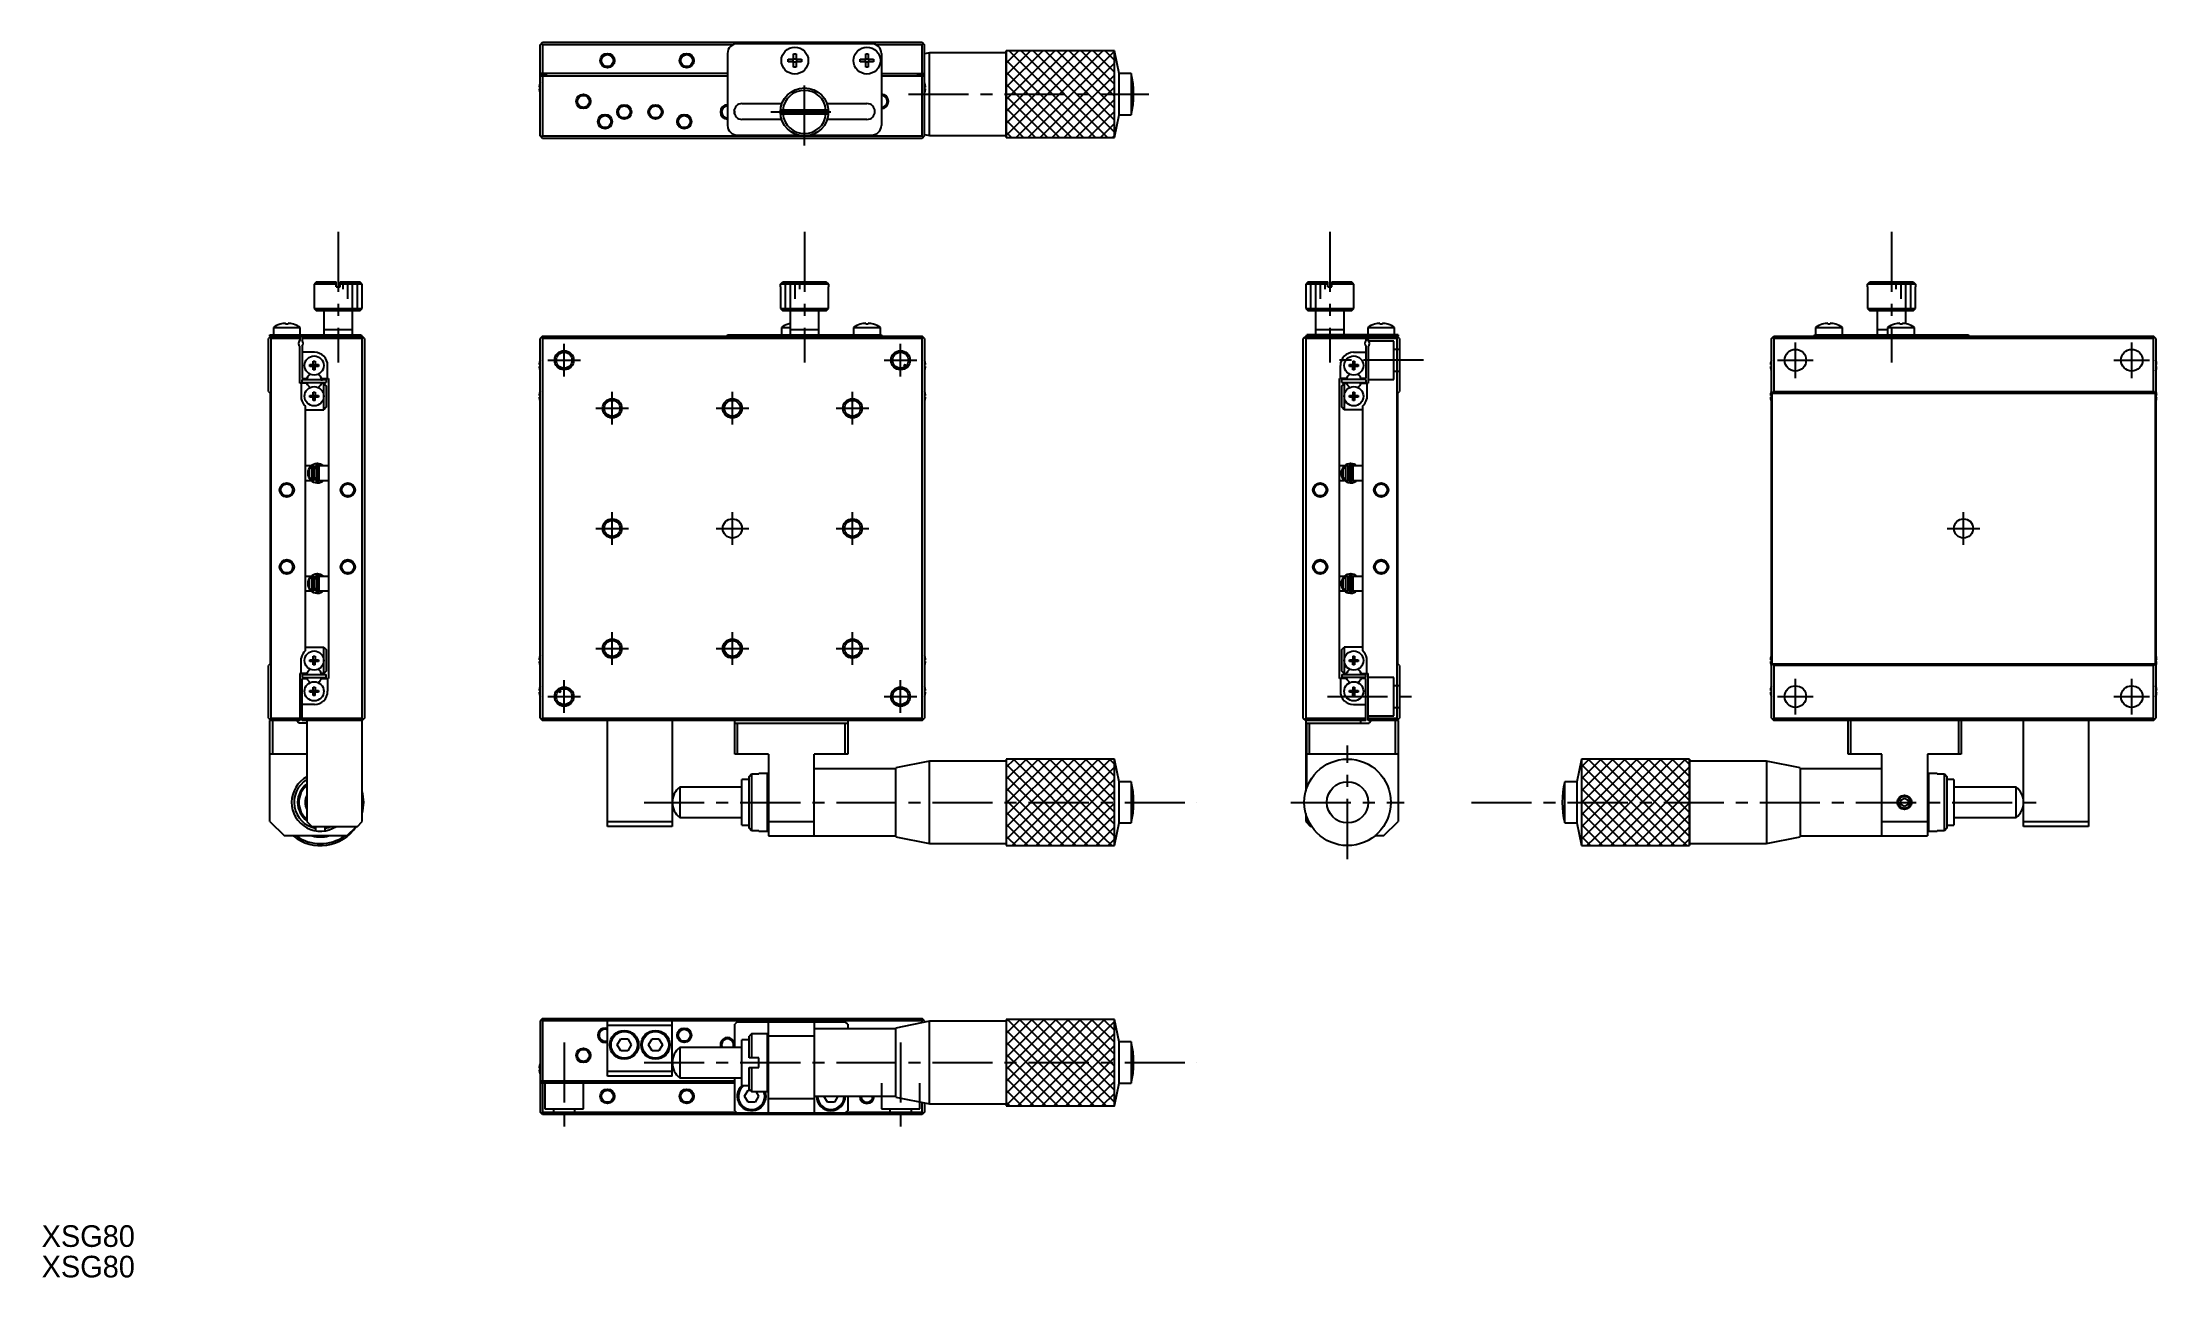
# Model space of a CAD drawing. Extents: x -41 to 399, y 5 to 262.
import ezdxf

# ---------------------------------------------------------------- set-up
doc = ezdxf.new("R2010")
doc.units = 0
doc.header["$LTSCALE"] = 10
doc.linetypes.add('CENTER', pattern=[2, 1.25, -0.25, 0.25, -0.25])
doc.linetypes.add('DASHED', pattern=[3.5, 2, -1.5])
doc.layers.get('0').update_dxf_attribs({"linetype": 'CONTINUOUS'})
doc.layers.add('CENTER', color=1, linetype='CENTER')
doc.styles.get("Standard").update_dxf_attribs({"font": 'FGP教科書体NT-M'})

msp = doc.modelspace()

# ---------------------------------------------------------------- texts
at = {"color": 7}
for p in [(-40.725746, 11.342876), (-40.725746, 4.99287)]:
    msp.add_text('XSG80', height=4.5, dxfattribs=at).set_placement(p)

# ---------------------------------------------------------------- linework, layer by layer
at = {"color": 7, "linetype": 'CONTINUOUS'}
for p, q in [((63.006172, 261.520313), (63.506172, 262.020313)), ((63.006172, 242.520313), (63.006172, 261.520313)), ((63.506172, 261.520313), (63.256172, 261.770313)), ((63.506172, 262.020313), (142.506172, 262.020313)), ((103.134392, 261.520313), (63.506172, 261.520313)), ((63.506172, 261.520313), (63.506172, 255.520313)), ((102.006172, 259.720313), (102.006172, 244.720313)), ((132.006172, 261.720313), (104.006172, 261.720313)), ((115.746172, 259.619452), (116.266172, 259.619452)), ((115.746172, 258.480313), (115.746172, 259.619452)), ((116.266172, 259.619452), (116.266172, 258.480313)), ((130.746172, 259.619452), (131.266172, 259.619452)), ((130.746172, 258.480313), (130.746172, 259.619452)), ((131.266172, 259.619452), (131.266172, 258.480313)), ((142.506172, 261.520313), (132.877952, 261.520313)), ((134.006172, 259.720313), (134.006172, 244.720313)), ((142.506172, 262.020313), (143.006172, 261.520313)), ((142.756172, 261.770313), (142.506172, 261.520313)), ((142.506172, 255.520313), (142.506172, 261.520313)), ((143.006172, 242.520313), (143.006172, 261.520313)), ((144.006172, 259.820313), (143.006172, 259.620313)), ((144.006172, 242.620313), (144.006172, 259.820313)), ((160.006172, 259.820313), (144.006172, 259.820313)), ((182.506172, 260.220313), (160.006172, 260.220313)), ((160.006172, 242.220313), (160.006172, 260.220313)), ((182.506172, 260.220313), (160.006172, 260.220313)), ((160.006172, 260.220313), (160.006172, 242.220313)), ((183.506172, 255.520313), (182.506172, 260.220313)), ((182.506172, 242.220313), (182.506172, 260.220313)), ((182.506172, 242.220313), (182.506172, 260.220313)), ((102.006172, 255.520313), (63.006172, 255.520313)), ((63.006172, 255.220313), (64.406172, 255.220313)), ((64.406172, 255.020313), (64.406172, 255.220313)), ((114.607033, 257.960313), (114.607033, 258.480313)), ((114.607033, 258.480313), (115.746172, 258.480313)), ((115.746172, 257.960313), (114.607033, 257.960313)), ((115.67673, 257.960313), (115.67673, 258.480313)), ((115.746172, 258.549755), (116.266172, 258.549755)), ((115.746172, 256.821174), (115.746172, 257.960313)), ((116.266172, 257.890871), (115.746172, 257.890871)), ((116.266172, 256.821174), (115.746172, 256.821174)), ((116.266172, 258.480313), (117.405311, 258.480313)), ((116.266172, 257.960313), (116.266172, 256.821174)), ((117.405311, 257.960313), (116.266172, 257.960313)), ((116.335614, 258.480313), (116.335614, 257.960313)), ((117.405311, 258.480313), (117.405311, 257.960313)), ((129.607033, 257.960313), (129.607033, 258.480313)), ((129.607033, 258.480313), (130.746172, 258.480313)), ((130.746172, 257.960313), (129.607033, 257.960313)), ((130.67673, 257.960313), (130.67673, 258.480313)), ((130.746172, 258.549755), (131.266172, 258.549755)), ((130.746172, 256.821174), (130.746172, 257.960313)), ((131.266172, 257.890871), (130.746172, 257.890871)), ((131.266172, 256.821174), (130.746172, 256.821174)), ((131.266172, 258.480313), (132.405311, 258.480313)), ((131.266172, 257.960313), (131.266172, 256.821174)), ((132.405311, 257.960313), (131.266172, 257.960313)), ((131.335614, 258.480313), (131.335614, 257.960313)), ((132.405311, 258.480313), (132.405311, 257.960313)), ((134.006172, 255.520313), (143.006172, 255.520313)), ((143.006172, 255.220313), (141.606172, 255.220313)), ((141.606172, 255.020313), (141.606172, 255.220313)), ((186.006172, 255.520313), (183.506172, 255.520313)), ((183.506172, 246.920313), (183.506172, 255.520313)), ((186.006172, 255.520313), (186.006172, 246.920313)), ((62.816313, 252.700313), (62.93665, 252.700313)), ((62.93665, 252.340313), (62.816313, 252.340313)), ((62.932028, 253.408929), (62.93665, 253.406675)), ((62.93665, 251.633952), (62.932028, 251.631697)), ((62.93665, 252.700313), (62.93665, 252.340313)), ((63.006172, 255.020313), (102.006172, 255.020313)), ((63.506172, 255.020313), (63.506172, 242.520313)), ((134.006172, 255.020313), (143.006172, 255.020313)), ((142.506172, 242.520313), (142.506172, 255.020313)), ((143.075694, 253.406675), (143.080316, 253.408929)), ((143.075694, 252.700313), (143.196031, 252.700313)), ((143.075694, 252.340313), (143.075694, 252.700313)), ((143.196031, 252.340313), (143.075694, 252.340313)), ((143.080316, 251.631697), (143.075694, 251.633952)), ((105.006172, 249.270313), (113.322424, 249.270313)), ((122.990146, 247.920313), (113.022198, 247.920313)), ((113.022198, 247.120313), (122.990146, 247.120313)), ((122.689921, 249.270313), (131.006172, 249.270313)), ((182.506172, 242.220313), (183.506172, 246.920313)), ((183.506172, 246.920313), (186.006172, 246.920313)), ((63.506172, 242.020313), (63.006172, 242.520313)), ((63.506172, 242.520313), (63.256172, 242.270313)), ((63.506172, 242.520313), (142.506172, 242.520313)), ((142.506172, 242.020313), (63.506172, 242.020313)), ((104.006172, 242.720313), (116.606172, 242.720313)), ((113.252489, 245.970313), (105.006172, 245.970313)), ((119.406172, 242.720313), (132.006172, 242.720313)), ((131.006172, 245.970313), (122.759855, 245.970313)), ((142.756172, 242.270313), (142.506172, 242.520313)), ((143.006172, 242.520313), (142.506172, 242.020313)), ((143.006172, 242.820313), (144.006172, 242.620313)), ((144.006172, 242.620313), (160.006172, 242.620313)), ((160.006172, 242.220313), (182.506172, 242.220313)), ((160.006172, 242.220313), (182.506172, 242.220313)), ((16.48774, 212.155159), (15.98774, 211.655159)), ((20.58774, 211.655159), (15.98774, 211.655159)), ((15.98774, 211.655159), (15.98774, 206.655159)), ((16.48774, 212.155159), (20.58774, 212.155159)), ((20.58774, 211.155159), (20.58774, 212.155159)), ((21.38774, 212.155159), (25.48774, 212.155159)), ((21.38774, 211.155159), (21.38774, 212.155159)), ((25.98774, 211.655159), (21.38774, 211.655159)), ((25.98774, 211.655159), (25.48774, 212.155159)), ((25.98774, 206.655159), (25.98774, 211.655159)), ((113.022198, 211.655159), (113.523985, 212.155159)), ((113.022198, 211.155159), (113.022198, 211.655159)), ((122.990146, 211.655159), (113.022198, 211.655159)), ((113.523985, 212.155159), (122.488359, 212.155159)), ((122.488359, 212.155159), (122.990146, 211.655159)), ((122.990146, 211.655159), (122.990146, 211.155159)), ((222.818077, 212.155159), (222.318077, 211.655159)), ((226.918077, 211.655159), (222.318077, 211.655159)), ((222.318077, 211.655159), (222.318077, 206.655159)), ((222.818077, 212.155159), (226.918077, 212.155159)), ((226.918077, 211.155159), (226.918077, 212.155159)), ((227.718077, 212.155159), (231.818077, 212.155159)), ((227.718077, 211.155159), (227.718077, 212.155159)), ((232.318077, 211.655159), (227.718077, 211.655159)), ((232.318077, 211.655159), (231.818077, 212.155159)), ((232.318077, 206.655159), (232.318077, 211.655159)), ((339.222671, 211.655159), (339.724459, 212.155159)), ((339.222671, 211.155159), (339.222671, 211.655159)), ((349.19062, 211.655159), (339.222671, 211.655159)), ((339.724459, 212.155159), (348.688833, 212.155159)), ((348.688833, 212.155159), (349.19062, 211.655159)), ((349.19062, 211.655159), (349.19062, 211.155159)), ((20.58774, 211.155159), (21.38774, 211.155159)), ((113.006172, 211.155159), (113.022198, 211.155159)), ((113.006172, 211.155159), (113.006172, 206.655159)), ((122.990146, 211.155159), (123.006172, 211.155159)), ((123.006172, 206.655159), (123.006172, 211.155159)), ((226.918077, 211.155159), (227.718077, 211.155159)), ((339.206646, 211.155159), (339.222671, 211.155159)), ((339.206646, 211.155159), (339.206646, 206.655159)), ((349.19062, 211.155159), (349.206646, 211.155159)), ((349.206646, 206.655159), (349.206646, 211.155159)), ((7.48774, 202.697622), (13.08774, 202.697622)), ((7.48774, 202.697622), (7.48774, 201.155159)), ((8.888601, 203.348364), (8.885593, 203.354532)), ((10.02774, 203.348364), (10.02774, 203.541621)), ((10.54774, 203.348364), (10.02774, 203.348364)), ((10.54774, 203.541621), (10.54774, 203.348364)), ((11.689888, 203.354532), (11.68688, 203.348364)), ((13.08774, 201.155159), (13.08774, 202.697622)), ((15.98774, 206.655159), (16.48774, 206.155159)), ((15.98774, 206.655159), (25.98774, 206.655159)), ((25.48774, 206.155159), (16.48774, 206.155159)), ((17.98774, 206.155159), (17.98774, 201.155159)), ((23.98774, 201.155159), (23.98774, 206.155159)), ((25.48774, 206.155159), (25.98774, 206.655159)), ((113.006172, 206.655159), (123.006172, 206.655159)), ((113.006172, 206.655159), (113.506172, 206.155159)), ((113.206172, 202.697622), (115.006172, 202.697622)), ((113.206172, 202.697622), (113.206172, 201.155159)), ((122.506172, 206.155159), (113.506172, 206.155159)), ((114.607033, 203.348364), (114.604024, 203.354532)), ((115.006172, 206.155159), (115.006172, 201.155159)), ((121.006172, 201.155159), (121.006172, 206.155159)), ((122.506172, 206.155159), (123.006172, 206.655159)), ((128.206172, 202.697622), (133.806172, 202.697622)), ((128.206172, 202.697622), (128.206172, 201.155159)), ((129.607033, 203.348364), (129.604024, 203.354532)), ((130.746172, 203.348364), (130.746172, 203.541621)), ((131.266172, 203.348364), (130.746172, 203.348364)), ((131.266172, 203.541621), (131.266172, 203.348364)), ((132.40832, 203.354532), (132.405311, 203.348364)), ((133.806172, 201.155159), (133.806172, 202.697622)), ((222.318077, 206.655159), (232.318077, 206.655159)), ((222.318077, 206.655159), (222.818077, 206.155159)), ((231.818077, 206.155159), (222.818077, 206.155159)), ((224.318077, 206.155159), (224.318077, 201.155159)), ((230.318077, 201.155159), (230.318077, 206.155159)), ((231.818077, 206.155159), (232.318077, 206.655159)), ((235.218077, 202.697622), (240.818077, 202.697622)), ((235.218077, 202.697622), (235.218077, 201.155159)), ((236.618938, 203.348364), (236.615929, 203.354532)), ((237.758077, 203.348364), (237.758077, 203.541621)), ((238.278077, 203.348364), (237.758077, 203.348364)), ((238.278077, 203.541621), (238.278077, 203.348364)), ((239.420224, 203.354532), (239.417216, 203.348364)), ((240.818077, 201.155159), (240.818077, 202.697622)), ((328.406646, 202.697622), (328.406646, 201.155159)), ((328.406646, 202.697622), (334.006646, 202.697622)), ((329.807506, 203.348364), (329.804498, 203.354532)), ((330.946646, 203.348364), (330.946646, 203.541621)), ((331.466646, 203.348364), (330.946646, 203.348364)), ((331.466646, 203.541621), (331.466646, 203.348364)), ((332.608793, 203.354532), (332.605785, 203.348364)), ((334.006646, 201.155159), (334.006646, 202.697622)), ((339.206646, 206.655159), (349.206646, 206.655159)), ((339.206646, 206.655159), (339.706646, 206.155159)), ((348.706646, 206.155159), (339.706646, 206.155159)), ((341.206646, 206.155159), (341.206646, 201.155159)), ((343.406646, 202.697622), (343.406646, 201.155159)), ((343.406646, 202.697622), (349.006646, 202.697622)), ((344.807506, 203.348364), (344.804498, 203.354532)), ((345.946646, 203.348364), (345.946646, 203.541621)), ((346.466646, 203.348364), (345.946646, 203.348364)), ((346.466646, 203.541621), (346.466646, 203.348364)), ((347.206646, 203.447235), (347.206646, 206.155159)), ((347.608793, 203.354532), (347.605785, 203.348364)), ((348.706646, 206.155159), (349.206646, 206.655159)), ((349.006646, 201.155159), (349.006646, 202.697622)), ((6.98774, 200.855159), (6.48774, 200.355159)), ((6.48774, 189.355159), (6.48774, 200.355159)), ((6.98774, 200.355159), (6.73774, 200.605159)), ((6.78774, 200.855159), (6.78774, 201.155159)), ((6.78774, 201.155159), (25.78774, 201.155159)), ((6.78774, 200.855159), (25.98774, 200.855159)), ((6.98774, 200.355159), (6.98774, 121.355159)), ((12.98774, 200.355159), (6.98774, 200.355159)), ((12.98774, 200.855159), (12.98774, 200.016597)), ((12.98774, 191.055159), (12.98774, 198.693721)), ((13.48774, 200.855159), (13.48774, 199.955159)), ((25.98774, 200.355159), (13.48774, 200.355159)), ((13.48774, 198.755159), (13.48774, 192.055159)), ((23.98774, 202.155159), (17.98774, 202.155159)), ((25.78774, 201.155159), (25.78774, 200.855159)), ((26.48774, 200.355159), (25.98774, 200.855159)), ((26.23774, 200.605159), (25.98774, 200.355159)), ((25.98774, 121.355159), (25.98774, 200.355159)), ((26.48774, 200.355159), (26.48774, 121.355159)), ((63.506172, 200.855159), (63.006172, 200.355159)), ((63.006172, 121.355159), (63.006172, 200.355159)), ((63.506172, 200.355159), (63.256172, 200.605159)), ((63.506172, 200.855159), (142.506172, 200.855159)), ((142.506172, 200.355159), (63.506172, 200.355159)), ((63.506172, 200.355159), (63.506172, 121.355159)), ((102.006172, 200.855159), (102.006172, 201.155159)), ((102.006172, 201.155159), (134.006172, 201.155159)), ((121.006172, 202.155159), (115.006172, 202.155159)), ((134.006172, 201.155159), (134.006172, 200.855159)), ((143.006172, 200.355159), (142.506172, 200.855159)), ((142.756172, 200.605159), (142.506172, 200.355159)), ((142.506172, 121.355159), (142.506172, 200.355159)), ((143.006172, 200.355159), (143.006172, 121.355159)), ((222.318077, 200.855159), (221.818077, 200.355159)), ((221.818077, 121.355159), (221.818077, 200.355159)), ((222.318077, 200.355159), (222.068077, 200.605159)), ((222.318077, 200.855159), (241.518077, 200.855159)), ((234.818077, 200.355159), (222.318077, 200.355159)), ((222.318077, 200.355159), (222.318077, 121.355159)), ((222.518077, 200.855159), (222.518077, 201.155159)), ((241.518077, 201.155159), (222.518077, 201.155159)), ((230.318077, 202.155159), (224.318077, 202.155159)), ((234.818077, 200.855159), (234.818077, 199.955159)), ((234.818077, 198.755159), (234.818077, 192.055159)), ((235.318077, 200.016597), (235.318077, 200.855159)), ((241.318077, 200.355159), (235.318077, 200.355159)), ((235.318077, 198.693721), (235.318077, 191.055159)), ((241.818077, 200.355159), (241.318077, 200.855159)), ((241.568077, 200.605159), (241.318077, 200.355159)), ((241.318077, 121.355159), (241.318077, 200.355159)), ((241.518077, 201.155159), (241.518077, 200.855159)), ((241.818077, 200.355159), (241.818077, 189.355159)), ((319.206646, 200.355159), (319.706646, 200.855159)), ((319.206646, 121.355159), (319.206646, 200.355159)), ((319.706646, 200.355159), (319.456646, 200.605159)), ((319.706646, 200.855159), (398.706646, 200.855159)), ((319.706646, 200.355159), (319.706646, 189.355159)), ((398.706646, 200.355159), (319.706646, 200.355159)), ((328.206646, 200.855159), (328.206646, 201.155159)), ((328.206646, 201.155159), (360.206646, 201.155159)), ((343.406646, 202.155159), (341.206646, 202.155159)), ((360.206646, 201.155159), (360.206646, 200.855159)), ((399.206646, 200.355159), (398.706646, 200.855159)), ((398.956646, 200.605159), (398.706646, 200.355159)), ((398.706646, 189.355159), (398.706646, 200.355159)), ((399.206646, 200.355159), (399.206646, 121.355159)), ((16.03774, 197.505159), (13.48774, 197.505159)), ((15.101379, 194.935159), (15.80774, 194.935159)), ((15.101379, 194.575159), (15.101379, 194.935159)), ((15.80774, 194.575159), (15.101379, 194.575159)), ((15.80774, 195.641521), (16.16774, 195.641521)), ((15.80774, 194.935159), (15.80774, 195.641521)), ((15.818113, 194.924787), (15.80774, 194.935159)), ((15.818113, 194.585531), (15.80774, 194.575159)), ((15.80774, 193.868798), (15.80774, 194.575159)), ((16.16774, 193.868798), (15.80774, 193.868798)), ((15.818113, 194.585531), (15.818113, 194.924787)), ((15.818113, 194.924787), (16.157368, 194.924787)), ((16.157368, 194.585531), (15.818113, 194.585531)), ((16.157368, 194.924787), (16.16774, 194.935159)), ((16.157368, 194.924787), (16.157368, 194.585531)), ((16.157368, 194.585531), (16.16774, 194.575159)), ((16.16774, 195.641521), (16.16774, 194.935159)), ((16.16774, 194.935159), (16.874102, 194.935159)), ((16.874102, 194.575159), (16.16774, 194.575159)), ((16.16774, 193.868798), (16.16774, 194.575159)), ((16.874102, 194.935159), (16.874102, 194.575159)), ((18.78774, 192.055159), (18.78774, 194.755159)), ((62.816313, 194.935159), (62.93665, 194.935159)), ((62.93665, 194.575159), (62.816313, 194.575159)), ((62.932028, 195.643775), (62.93665, 195.641521)), ((62.93665, 193.868798), (62.932028, 193.866543)), ((62.93665, 194.935159), (62.93665, 194.575159)), ((138.637427, 194.716444), (138.606172, 194.701389)), ((138.668169, 194.732752), (138.637427, 194.716444)), ((138.6982, 194.750386), (138.668169, 194.732752)), ((138.727319, 194.769415), (138.6982, 194.750386)), ((138.755328, 194.789912), (138.727319, 194.769415)), ((138.782028, 194.811946), (138.755328, 194.789912)), ((138.795151, 194.823888), (138.782028, 194.811946)), ((138.807864, 194.836325), (138.795151, 194.823888)), ((138.820093, 194.849243), (138.807864, 194.836325)), ((138.831767, 194.862627), (138.820093, 194.849243)), ((138.842812, 194.876465), (138.831767, 194.862627)), ((138.853155, 194.890743), (138.842812, 194.876465)), ((138.862724, 194.905447), (138.853155, 194.890743)), ((138.869864, 194.917678), (138.862724, 194.905447)), ((138.876435, 194.930216), (138.869864, 194.917678)), ((138.882397, 194.943012), (138.876435, 194.930216)), ((138.887705, 194.956021), (138.882397, 194.943012)), ((138.892317, 194.969196), (138.887705, 194.956021)), ((138.89619, 194.982491), (138.892317, 194.969196)), ((138.898902, 194.993996), (138.89619, 194.982491)), ((138.90105, 195.005587), (138.898902, 194.993996)), ((138.902636, 195.017224), (138.90105, 195.005587)), ((138.903661, 195.028864), (138.902636, 195.017224)), ((138.904054, 195.036162), (138.903661, 195.028864)), ((143.075694, 195.641521), (143.080316, 195.643775)), ((143.075694, 194.575159), (143.075694, 194.935159)), ((143.075694, 194.935159), (143.196031, 194.935159)), ((143.196031, 194.575159), (143.075694, 194.575159)), ((143.080316, 193.866543), (143.075694, 193.868798)), ((229.518077, 192.055159), (229.518077, 194.755159)), ((231.431715, 194.575159), (231.431715, 194.935159)), ((231.431715, 194.935159), (232.138077, 194.935159)), ((232.138077, 194.575159), (231.431715, 194.575159)), ((232.138077, 195.641521), (232.498077, 195.641521)), ((232.138077, 195.641521), (232.138077, 194.935159)), ((232.148449, 194.924787), (232.138077, 194.935159)), ((232.148449, 194.585531), (232.138077, 194.575159)), ((232.138077, 193.868798), (232.138077, 194.575159)), ((232.498077, 193.868798), (232.138077, 193.868798)), ((232.148449, 194.924787), (232.487704, 194.924787)), ((232.148449, 194.585531), (232.148449, 194.924787)), ((232.487704, 194.585531), (232.148449, 194.585531)), ((232.268077, 197.505159), (234.818077, 197.505159)), ((232.487704, 194.924787), (232.498077, 194.935159)), ((232.487704, 194.924787), (232.487704, 194.585531)), ((232.487704, 194.585531), (232.498077, 194.575159)), ((232.498077, 195.641521), (232.498077, 194.935159)), ((232.498077, 194.935159), (233.204438, 194.935159)), ((232.498077, 194.575159), (232.498077, 193.868798)), ((233.204438, 194.575159), (232.498077, 194.575159)), ((233.204438, 194.935159), (233.204438, 194.575159)), ((319.016787, 194.935159), (319.137124, 194.935159)), ((319.137124, 194.575159), (319.016787, 194.575159)), ((319.132501, 195.643775), (319.137124, 195.641521)), ((319.137124, 193.868798), (319.132501, 193.866543)), ((319.137124, 194.935159), (319.137124, 194.575159)), ((399.276167, 195.641521), (399.28079, 195.643775)), ((399.276167, 194.935159), (399.396504, 194.935159)), ((399.276167, 194.575159), (399.276167, 194.935159)), ((399.396504, 194.575159), (399.276167, 194.575159)), ((399.28079, 193.866543), (399.276167, 193.868798)), ((6.48774, 189.355159), (6.83774, 189.005159)), ((14.443329, 191.055159), (12.98774, 191.055159)), ((13.28774, 191.055159), (13.28774, 187.833144)), ((13.48774, 192.055159), (14.443329, 192.055159)), ((13.48774, 191.255159), (13.48774, 191.855159)), ((13.48774, 191.855159), (18.48774, 191.855159)), ((13.48774, 191.255159), (18.48774, 191.255159)), ((14.443329, 192.055159), (14.612925, 192.348909)), ((14.612925, 190.761409), (14.443329, 191.055159)), ((15.80774, 189.241521), (16.16774, 189.241521)), ((15.80774, 188.535159), (15.80774, 189.241521)), ((16.16774, 189.241521), (16.16774, 188.535159)), ((17.362556, 192.348909), (17.532152, 192.055159)), ((17.532152, 191.055159), (17.362556, 190.761409)), ((17.532152, 192.055159), (18.98774, 192.055159)), ((17.98774, 191.055159), (17.532152, 191.055159)), ((17.98774, 191.055159), (18.48774, 190.555159)), ((17.98774, 185.555159), (17.98774, 191.055159)), ((18.48774, 191.855159), (18.48774, 191.255159)), ((18.48774, 190.555159), (18.48774, 186.055159)), ((18.98774, 192.055159), (18.98774, 129.655159)), ((62.932028, 189.243775), (62.93665, 189.241521)), ((143.075694, 189.241521), (143.080316, 189.243775)), ((229.318077, 129.655159), (229.318077, 192.055159)), ((230.773665, 192.055159), (229.318077, 192.055159)), ((229.818077, 191.255159), (229.818077, 191.855159)), ((234.818077, 191.855159), (229.818077, 191.855159)), ((229.818077, 191.255157), (234.818077, 191.255157)), ((229.818077, 190.555159), (230.318077, 191.055159)), ((229.818077, 186.055159), (229.818077, 190.555159)), ((230.318077, 191.055159), (230.773665, 191.055159)), ((230.318077, 191.055159), (230.318077, 185.555159)), ((230.943261, 192.348909), (230.773665, 192.055159)), ((230.773665, 191.055159), (230.943261, 190.761409)), ((232.138077, 189.241521), (232.498077, 189.241521)), ((232.138077, 189.241521), (232.138077, 188.535159)), ((232.498077, 189.241521), (232.498077, 188.535159)), ((233.862489, 192.055159), (233.692892, 192.348909)), ((233.692892, 190.761409), (233.862489, 191.055159)), ((234.818077, 192.055159), (233.862489, 192.055159)), ((233.862489, 191.055159), (235.318077, 191.055159)), ((234.818077, 191.855159), (234.818077, 191.255159)), ((235.018077, 191.055159), (235.018077, 187.833144)), ((241.468077, 189.005159), (241.818077, 189.355159)), ((319.132501, 189.243775), (319.137124, 189.241521)), ((319.356646, 189.005159), (319.706646, 189.355159)), ((319.706646, 189.355159), (398.706646, 189.355159)), ((398.706646, 189.355159), (399.056646, 189.005159)), ((399.276167, 189.241521), (399.28079, 189.243775)), ((6.83774, 189.005159), (6.83774, 132.705159)), ((14.18774, 135.434222), (14.18774, 186.276097)), ((14.18774, 185.555159), (17.98774, 185.555159)), ((15.101379, 188.535159), (15.80774, 188.535159)), ((15.101379, 188.175159), (15.101379, 188.535159)), ((15.80774, 188.175159), (15.101379, 188.175159)), ((15.818113, 188.524787), (15.80774, 188.535159)), ((15.818113, 188.185531), (15.80774, 188.175159)), ((15.80774, 187.468798), (15.80774, 188.175159)), ((16.16774, 187.468798), (15.80774, 187.468798)), ((15.818113, 188.185531), (15.818113, 188.524787)), ((15.818113, 188.524787), (16.157368, 188.524787)), ((16.157368, 188.185531), (15.818113, 188.185531)), ((16.157368, 188.524787), (16.16774, 188.535159)), ((16.157368, 188.524787), (16.157368, 188.185531)), ((16.157368, 188.185531), (16.16774, 188.175159)), ((16.16774, 188.535159), (16.874102, 188.535159)), ((16.874102, 188.175159), (16.16774, 188.175159)), ((16.16774, 187.468798), (16.16774, 188.175159)), ((16.874102, 188.535159), (16.874102, 188.175159)), ((18.48774, 186.055159), (17.98774, 185.555159)), ((62.816313, 188.535159), (62.93665, 188.535159)), ((62.93665, 188.175159), (62.816313, 188.175159)), ((62.93665, 187.468798), (62.932028, 187.466543)), ((62.93665, 188.535159), (62.93665, 188.175159)), ((143.075694, 188.175159), (143.075694, 188.535159)), ((143.075694, 188.535159), (143.196031, 188.535159)), ((143.196031, 188.175159), (143.075694, 188.175159)), ((143.080316, 187.466543), (143.075694, 187.468798)), ((230.318077, 185.555159), (229.818077, 186.055159)), ((234.118077, 185.555159), (230.318077, 185.555159)), ((231.431715, 188.175159), (231.431715, 188.535159)), ((231.431715, 188.535159), (232.138077, 188.535159)), ((232.138077, 188.175159), (231.431715, 188.175159)), ((232.148449, 188.524787), (232.138077, 188.535159)), ((232.148449, 188.185531), (232.138077, 188.175159)), ((232.138077, 187.468798), (232.138077, 188.175159)), ((232.498077, 187.468798), (232.138077, 187.468798)), ((232.148449, 188.524787), (232.487704, 188.524787)), ((232.148449, 188.185531), (232.148449, 188.524787)), ((232.487704, 188.185531), (232.148449, 188.185531)), ((232.487704, 188.524787), (232.498077, 188.535159)), ((232.487704, 188.524787), (232.487704, 188.185531)), ((232.487704, 188.185531), (232.498077, 188.175159)), ((232.498077, 188.535159), (233.204438, 188.535159)), ((232.498077, 188.175159), (232.498077, 187.468798)), ((233.204438, 188.175159), (232.498077, 188.175159)), ((233.204438, 188.535159), (233.204438, 188.175159)), ((234.118077, 186.276097), (234.118077, 135.434222)), ((241.468077, 132.705159), (241.468077, 189.005159)), ((319.016787, 188.535159), (319.137124, 188.535159)), ((319.137124, 188.175159), (319.016787, 188.175159)), ((319.137124, 187.468798), (319.132501, 187.466543)), ((319.137124, 188.535159), (319.137124, 188.175159)), ((319.356646, 132.705159), (319.356646, 189.005159)), ((319.356646, 189.005159), (399.056646, 189.005159)), ((399.056646, 189.005159), (399.056646, 132.705159)), ((399.276167, 188.535159), (399.396504, 188.535159)), ((399.276167, 188.175159), (399.276167, 188.535159)), ((399.396504, 188.175159), (399.276167, 188.175159)), ((399.28079, 187.466543), (399.276167, 187.468798)), ((15.342356, 173.855159), (14.18774, 173.855159)), ((14.98774, 173.271674), (15.48774, 173.800843)), ((14.98774, 171.438644), (14.98774, 173.271674)), ((15.98774, 173.855159), (15.48774, 173.855159)), ((15.48774, 173.855159), (15.48774, 170.855159)), ((15.987703, 173.74258), (16.417423, 173.871452)), ((15.98774, 170.855159), (15.98774, 173.855159)), ((16.417475, 173.355159), (15.98774, 173.355159)), ((16.18774, 173.355159), (16.18774, 173.819706)), ((16.417475, 174.111847), (16.417475, 170.561847)), ((17.422514, 174.177328), (16.671115, 174.33538)), ((16.858719, 174.180697), (16.856888, 174.179919)), ((16.89202, 174.193824), (16.858719, 174.180697)), ((16.867475, 170.561847), (16.867475, 174.111847)), ((16.867475, 173.512295), (16.987733, 173.741012)), ((16.98774, 173.355159), (16.867475, 173.355159)), ((16.925923, 174.205269), (16.89202, 174.193824)), ((16.960345, 174.215007), (16.925923, 174.205269)), ((16.995202, 174.223013), (16.960345, 174.215007)), ((16.98774, 173.855159), (16.98774, 170.855159)), ((18.98774, 173.855159), (16.98774, 173.855159)), ((17.030409, 174.229268), (16.995202, 174.223013)), ((17.065879, 174.233757), (17.030409, 174.229268)), ((17.101527, 174.236469), (17.065879, 174.233757)), ((17.137264, 174.237398), (17.101527, 174.236469)), ((17.173003, 174.236541), (17.137264, 174.237398)), ((17.208658, 174.233899), (17.173003, 174.236541)), ((17.244141, 174.229479), (17.208658, 174.233899)), ((17.279366, 174.223292), (17.244141, 174.229479)), ((17.314245, 174.215352), (17.279366, 174.223292)), ((17.310996, 173.868753), (17.304109, 173.855159)), ((17.317982, 173.882985), (17.310996, 173.868753)), ((17.348694, 174.205677), (17.314245, 174.215352)), ((17.422879, 174.177178), (17.314509, 173.855132)), ((17.325025, 173.897769), (17.317982, 173.882985)), ((17.332083, 173.913016), (17.325025, 173.897769)), ((17.339112, 173.928635), (17.332083, 173.913016)), ((17.346071, 173.94453), (17.339112, 173.928635)), ((17.352917, 173.960605), (17.346071, 173.94453)), ((17.382625, 174.194291), (17.348694, 174.205677)), ((17.359609, 173.976764), (17.352917, 173.960605)), ((17.366107, 173.992908), (17.359609, 173.976764)), ((17.37237, 174.00894), (17.366107, 173.992908)), ((17.378362, 174.024762), (17.37237, 174.00894)), ((17.384046, 174.040281), (17.378362, 174.024762)), ((17.414212, 174.181954), (17.382625, 174.194291)), ((17.389387, 174.0554), (17.384046, 174.040281)), ((17.394354, 174.07003), (17.389387, 174.0554)), ((17.398916, 174.084081), (17.394354, 174.07003)), ((17.403046, 174.097469), (17.398916, 174.084081)), ((17.406719, 174.110113), (17.403046, 174.097469)), ((17.409912, 174.121936), (17.406719, 174.110113)), ((17.412607, 174.132866), (17.409912, 174.121936)), ((17.414786, 174.142839), (17.412607, 174.132866)), ((17.412781, 174.18225), (17.414923, 174.181561)), ((17.942095, 173.855328), (17.41374, 174.181027)), ((17.416437, 174.151793), (17.414786, 174.142839)), ((17.414923, 174.181561), (17.416536, 174.17962)), ((17.41755, 174.159673), (17.416437, 174.151793)), ((17.416536, 174.17962), (17.41761, 174.176438)), ((17.418118, 174.166434), (17.41755, 174.159673)), ((17.41761, 174.176438), (17.418138, 174.172033)), ((17.418138, 174.172033), (17.418118, 174.166434)), ((17.456069, 174.162746), (17.422514, 174.177328)), ((230.363279, 173.855159), (229.318077, 173.855159)), ((230.118077, 173.271674), (230.618077, 173.800843)), ((230.118077, 171.438644), (230.118077, 173.271674)), ((231.118077, 173.855159), (230.618077, 173.855159)), ((230.618077, 173.855159), (230.618077, 170.855159)), ((230.892077, 174.181027), (230.861819, 174.168074)), ((230.88644, 174.177788), (230.882939, 174.177178)), ((230.947348, 174.202589), (230.891605, 174.181954)), ((231.117991, 173.788503), (231.438325, 173.871465)), ((231.118075, 173.782695), (231.131094, 173.784844)), ((231.118077, 170.855159), (231.118077, 173.855159)), ((231.438342, 173.355159), (231.118077, 173.355159)), ((231.131094, 173.784844), (231.144633, 173.786382)), ((231.144633, 173.786382), (231.158236, 173.787225)), ((231.158236, 173.787225), (231.171869, 173.787368)), ((231.171869, 173.787368), (231.185494, 173.786811)), ((231.185494, 173.786811), (231.199073, 173.785556)), ((231.199073, 173.785556), (231.212571, 173.783606)), ((231.212571, 173.783606), (231.225951, 173.780967)), ((231.225951, 173.780967), (231.239177, 173.777647)), ((231.239177, 173.777647), (231.252214, 173.773656)), ((231.252214, 173.773656), (231.265028, 173.769007)), ((231.265028, 173.769007), (231.277584, 173.763713)), ((231.277584, 173.763713), (231.289851, 173.75779)), ((231.289851, 173.75779), (231.301798, 173.751256)), ((231.301798, 173.751256), (231.313394, 173.74413)), ((231.313394, 173.74413), (231.324612, 173.736433)), ((231.318077, 173.355159), (231.318077, 173.741392)), ((231.324612, 173.736433), (231.335423, 173.728185)), ((231.335423, 173.728185), (231.345803, 173.719411)), ((231.345803, 173.719411), (231.355727, 173.710135)), ((231.355727, 173.710135), (231.365172, 173.700381)), ((231.365172, 173.700381), (231.374117, 173.690176)), ((231.374117, 173.690176), (231.382543, 173.679546)), ((231.382543, 173.679546), (231.39043, 173.668518)), ((231.39043, 173.668518), (231.397761, 173.657122)), ((231.397761, 173.657122), (231.404522, 173.645385)), ((231.404522, 173.645385), (231.410698, 173.633337)), ((231.410698, 173.633337), (231.416277, 173.621007)), ((231.416277, 173.621007), (231.421246, 173.608425)), ((231.421246, 173.608425), (231.425597, 173.595621)), ((231.425597, 173.595621), (231.429321, 173.582625)), ((231.429321, 173.582625), (231.432409, 173.569469)), ((231.432409, 173.569469), (231.434857, 173.556182)), ((231.434857, 173.556182), (231.43666, 173.542796)), ((231.43666, 173.542796), (231.437815, 173.529342)), ((231.437815, 173.529342), (231.438318, 173.51585)), ((231.438318, 173.51585), (231.438342, 173.512295)), ((231.438342, 174.111847), (231.438342, 170.561847)), ((231.888342, 170.561847), (231.888342, 174.111847)), ((232.118077, 173.355159), (231.888342, 173.355159)), ((231.888397, 173.871139), (232.118169, 173.819556)), ((232.118077, 173.855159), (232.118077, 170.855159)), ((234.118077, 173.855159), (232.118077, 173.855159)), ((14.18774, 170.855159), (15.301122, 170.855159)), ((15.48774, 170.909476), (14.98774, 171.438644)), ((15.48774, 170.855159), (15.98774, 170.855159)), ((15.98774, 171.355159), (16.417475, 171.355159)), ((16.18774, 170.855159), (16.18774, 171.355159)), ((16.867475, 171.355159), (16.98774, 171.355159)), ((16.987696, 170.932706), (16.867475, 171.161398)), ((16.992168, 170.825885), (16.867493, 170.802228)), ((16.98774, 170.855159), (18.98774, 170.855159)), ((17.098975, 170.854785), (16.992168, 170.825885)), ((17.355625, 170.469622), (17.414212, 170.491739)), ((17.410632, 170.491802), (17.412781, 170.491443)), ((17.412781, 170.491443), (17.412463, 170.492219)), ((17.414212, 170.491739), (17.412781, 170.491443)), ((17.413956, 170.492756), (17.444212, 170.505713)), ((229.318077, 170.855159), (230.321759, 170.855159)), ((230.618077, 170.909476), (230.118077, 171.438644)), ((230.618077, 170.855159), (231.118077, 170.855159)), ((230.849482, 170.511066), (230.88913, 170.493909)), ((230.88271, 170.496544), (230.959029, 170.753101)), ((230.887745, 170.508131), (230.887648, 170.502386)), ((230.887648, 170.502386), (230.888096, 170.497824)), ((230.888386, 170.515022), (230.887745, 170.508131)), ((230.888096, 170.497824), (230.890752, 170.492236)), ((230.889567, 170.52302), (230.888386, 170.515022)), ((230.891281, 170.532077), (230.889567, 170.52302)), ((230.890752, 170.492236), (230.891605, 170.491739)), ((230.893518, 170.542137), (230.891281, 170.532077)), ((230.891605, 170.491739), (230.923192, 170.479402)), ((230.896265, 170.55314), (230.893518, 170.542137)), ((230.899504, 170.565021), (230.896265, 170.55314)), ((230.903217, 170.577709), (230.899504, 170.565021)), ((230.907382, 170.591126), (230.903217, 170.577709)), ((230.911972, 170.605192), (230.907382, 170.591126)), ((230.916961, 170.619824), (230.911972, 170.605192)), ((230.922319, 170.634933), (230.916961, 170.619824)), ((230.928014, 170.650428), (230.922319, 170.634933)), ((230.923192, 170.479402), (230.957123, 170.468017)), ((230.934011, 170.666217), (230.928014, 170.650428)), ((230.940274, 170.682205), (230.934011, 170.666217)), ((230.946766, 170.698295), (230.940274, 170.682205)), ((230.943439, 170.472063), (231.634686, 170.338314)), ((230.953448, 170.714392), (230.946766, 170.698295)), ((230.960279, 170.730398), (230.953448, 170.714392)), ((230.957123, 170.468017), (230.991572, 170.458342)), ((230.959029, 170.753101), (231.011164, 170.855174)), ((230.96722, 170.746218), (230.960279, 170.730398)), ((230.974227, 170.761756), (230.96722, 170.746218)), ((230.98126, 170.776919), (230.974227, 170.761756)), ((230.988275, 170.791617), (230.98126, 170.776919)), ((230.995231, 170.805761), (230.988275, 170.791617)), ((230.991572, 170.458342), (231.026452, 170.450401)), ((231.002086, 170.819266), (230.995231, 170.805761)), ((231.008798, 170.832051), (231.002086, 170.819266)), ((231.015328, 170.844039), (231.008798, 170.832051)), ((231.021637, 170.855159), (231.015328, 170.844039)), ((231.026452, 170.450401), (231.061676, 170.444214)), ((231.061676, 170.444214), (231.097159, 170.439794)), ((231.097159, 170.439794), (231.132814, 170.437153)), ((231.123019, 170.890104), (231.118062, 170.891001)), ((231.118077, 171.355159), (231.438342, 171.355159)), ((231.136516, 170.888149), (231.123019, 170.890104)), ((231.132814, 170.437153), (231.168553, 170.436295)), ((231.150094, 170.886888), (231.136516, 170.888149)), ((231.163716, 170.886327), (231.150094, 170.886888)), ((231.177345, 170.886465), (231.163716, 170.886327)), ((231.168553, 170.436295), (231.204291, 170.437224)), ((231.190945, 170.887302), (231.177345, 170.886465)), ((231.204479, 170.888834), (231.190945, 170.887302)), ((231.204291, 170.437224), (231.239938, 170.439936)), ((231.21791, 170.891055), (231.204479, 170.888834)), ((231.231204, 170.893959), (231.21791, 170.891055)), ((231.244325, 170.897536), (231.231204, 170.893959)), ((231.239938, 170.439936), (231.275408, 170.444425)), ((231.25724, 170.901773), (231.244325, 170.897536)), ((231.269916, 170.906658), (231.25724, 170.901773)), ((231.28232, 170.912177), (231.269916, 170.906658)), ((231.275408, 170.444425), (231.310615, 170.45068)), ((231.294423, 170.918311), (231.28232, 170.912177)), ((231.306193, 170.925044), (231.294423, 170.918311)), ((231.317604, 170.932355), (231.306193, 170.925044)), ((231.310615, 170.45068), (231.345472, 170.458686)), ((231.328628, 170.940225), (231.317604, 170.932355)), ((231.318077, 170.932435), (231.318077, 171.355159)), ((231.339239, 170.948631), (231.328628, 170.940225)), ((231.349414, 170.95755), (231.339239, 170.948631)), ((231.345472, 170.458686), (231.379894, 170.468424)), ((231.359128, 170.96696), (231.349414, 170.95755)), ((231.368361, 170.976834), (231.359128, 170.96696)), ((231.377092, 170.987148), (231.368361, 170.976834)), ((231.385302, 170.997876), (231.377092, 170.987148)), ((231.379894, 170.468424), (231.413797, 170.47987)), ((231.392973, 171.008991), (231.385302, 170.997876)), ((231.400089, 171.020464), (231.392973, 171.008991)), ((231.406635, 171.032269), (231.400089, 171.020464)), ((231.412598, 171.044377), (231.406635, 171.032269)), ((231.417963, 171.05676), (231.412598, 171.044377)), ((231.413797, 170.47987), (231.447098, 170.492996)), ((231.422722, 171.069387), (231.417963, 171.05676)), ((231.426862, 171.082229), (231.422722, 171.069387)), ((231.430377, 171.095256), (231.426862, 171.082229)), ((231.433258, 171.108439), (231.430377, 171.095256)), ((231.435499, 171.121747), (231.433258, 171.108439)), ((231.437096, 171.135148), (231.435499, 171.121747)), ((231.438044, 171.148612), (231.437096, 171.135148)), ((231.438342, 171.161398), (231.438044, 171.148612)), ((231.447098, 170.492996), (231.44893, 170.493774)), ((231.888342, 171.355159), (232.118077, 171.355159)), ((232.118323, 170.854328), (231.888394, 170.802241)), ((232.118077, 170.855159), (234.118077, 170.855159)), ((15.29128, 150.855159), (14.18774, 150.855159)), ((14.98774, 150.271674), (15.48774, 150.800843)), ((14.98774, 148.438644), (14.98774, 150.271674)), ((15.98774, 150.855159), (15.48774, 150.855159)), ((15.48774, 150.855159), (15.48774, 147.855159)), ((15.98769, 150.784512), (16.408194, 150.909135)), ((15.98774, 147.855159), (15.98774, 150.855159)), ((16.408246, 150.355159), (15.98774, 150.355159)), ((16.18774, 150.855159), (16.173244, 150.855159)), ((16.18774, 150.355159), (16.18774, 150.855159)), ((16.408246, 151.14953), (16.408246, 147.59953)), ((17.44684, 151.20043), (16.661887, 151.373063)), ((16.84949, 151.218381), (16.847659, 151.217602)), ((16.882791, 151.231507), (16.84949, 151.218381)), ((16.858246, 147.59953), (16.858246, 151.14953)), ((16.858246, 150.549978), (16.98771, 150.784684)), ((16.98774, 150.355159), (16.858246, 150.355159)), ((16.916695, 151.242953), (16.882791, 151.231507)), ((16.951117, 151.252691), (16.916695, 151.242953)), ((16.985974, 151.260697), (16.951117, 151.252691)), ((17.021181, 151.266952), (16.985974, 151.260697)), ((16.98774, 150.855159), (16.98774, 147.855159)), ((18.98774, 150.855159), (16.98774, 150.855159)), ((17.056651, 151.271441), (17.021181, 151.266952)), ((17.092298, 151.274153), (17.056651, 151.271441)), ((17.128035, 151.275082), (17.092298, 151.274153)), ((17.163775, 151.274224), (17.128035, 151.275082)), ((17.19943, 151.271583), (17.163775, 151.274224)), ((17.234913, 151.267163), (17.19943, 151.271583)), ((17.270137, 151.260976), (17.234913, 151.267163)), ((17.305016, 151.253035), (17.270137, 151.260976)), ((17.281367, 150.86753), (17.274337, 150.855159)), ((17.288674, 150.880982), (17.281367, 150.86753)), ((17.41365, 151.214861), (17.284833, 150.855131)), ((17.296201, 150.895414), (17.288674, 150.880982)), ((17.303892, 150.910718), (17.296201, 150.895414)), ((17.31169, 150.926781), (17.303892, 150.910718)), ((17.339465, 151.24336), (17.305016, 151.253035)), ((17.319538, 150.94348), (17.31169, 150.926781)), ((17.327375, 150.960693), (17.319538, 150.94348)), ((17.335143, 150.97829), (17.327375, 150.960693)), ((17.342785, 150.99614), (17.335143, 150.97829)), ((17.373397, 151.231975), (17.339465, 151.24336)), ((17.350242, 151.014108), (17.342785, 150.99614)), ((17.35746, 151.032061), (17.350242, 151.014108)), ((17.364385, 151.049864), (17.35746, 151.032061)), ((17.370964, 151.067385), (17.364385, 151.049864)), ((17.377148, 151.084492), (17.370964, 151.067385)), ((17.404984, 151.219637), (17.373397, 151.231975)), ((17.382891, 151.101056), (17.377148, 151.084492)), ((17.388151, 151.116956), (17.382891, 151.101056)), ((17.392887, 151.13207), (17.388151, 151.116956)), ((17.397065, 151.146287), (17.392887, 151.13207)), ((17.400653, 151.1595), (17.397065, 151.146287)), ((17.403624, 151.17161), (17.400653, 151.1595)), ((17.403552, 151.219934), (17.405902, 151.219089)), ((17.405956, 151.182527), (17.403624, 151.17161)), ((17.975718, 150.855312), (17.404512, 151.218711)), ((17.405902, 151.219089), (17.407595, 151.216696)), ((17.407631, 151.192168), (17.405956, 151.182527)), ((17.407595, 151.216696), (17.40862, 151.212773)), ((17.408638, 151.200463), (17.407631, 151.192168)), ((17.40862, 151.212773), (17.408969, 151.207348)), ((17.408969, 151.207348), (17.408638, 151.200463)), ((230.329825, 150.855159), (229.318077, 150.855159)), ((230.118077, 150.271674), (230.618077, 150.800843)), ((230.118077, 148.438644), (230.118077, 150.271674)), ((231.118077, 150.855159), (230.618077, 150.855159)), ((230.618077, 150.855159), (230.618077, 147.855159)), ((230.901305, 151.218711), (230.863074, 151.202244)), ((230.895668, 151.215471), (230.892167, 151.214861)), ((230.956576, 151.240273), (230.900833, 151.219637)), ((231.118046, 150.822705), (231.447553, 150.909149)), ((231.118061, 150.818445), (231.126887, 150.820299)), ((231.118077, 147.855159), (231.118077, 150.855159)), ((231.447571, 150.355159), (231.118077, 150.355159)), ((231.126887, 150.820299), (231.140323, 150.822528)), ((231.140323, 150.822528), (231.153861, 150.824066)), ((231.153861, 150.824066), (231.167465, 150.824908)), ((231.167465, 150.824908), (231.181097, 150.825051)), ((231.181097, 150.825051), (231.194722, 150.824495)), ((231.194722, 150.824495), (231.208302, 150.823239)), ((231.208302, 150.823239), (231.2218, 150.821289)), ((231.2218, 150.821289), (231.23518, 150.81865)), ((231.23518, 150.81865), (231.248406, 150.81533)), ((231.248406, 150.81533), (231.261443, 150.81134)), ((231.261443, 150.81134), (231.274256, 150.80669)), ((231.274256, 150.80669), (231.286813, 150.801396)), ((231.286813, 150.801396), (231.29908, 150.795474)), ((231.29908, 150.795474), (231.311026, 150.78894)), ((231.311026, 150.78894), (231.322623, 150.781814)), ((231.318077, 150.355159), (231.318077, 150.784827)), ((231.322623, 150.781814), (231.33384, 150.774116)), ((231.33384, 150.774116), (231.344652, 150.765869)), ((231.344652, 150.765869), (231.355032, 150.757095)), ((231.355032, 150.757095), (231.364956, 150.747818)), ((231.364956, 150.747818), (231.374401, 150.738064)), ((231.374401, 150.738064), (231.383346, 150.727859)), ((231.383346, 150.727859), (231.391771, 150.717229)), ((231.391771, 150.717229), (231.399658, 150.706202)), ((231.399658, 150.706202), (231.40699, 150.694806)), ((231.40699, 150.694806), (231.413751, 150.683069)), ((231.413751, 150.683069), (231.419927, 150.671021)), ((231.419927, 150.671021), (231.425505, 150.658691)), ((231.425505, 150.658691), (231.430475, 150.646109)), ((231.430475, 150.646109), (231.434826, 150.633304)), ((231.434826, 150.633304), (231.438549, 150.620309)), ((231.438549, 150.620309), (231.441638, 150.607152)), ((231.441638, 150.607152), (231.444086, 150.593866)), ((231.444086, 150.593866), (231.445889, 150.580479)), ((231.445889, 150.580479), (231.447043, 150.567025)), ((231.447043, 150.567025), (231.447547, 150.553534)), ((231.447547, 150.553534), (231.447571, 150.549978)), ((231.447571, 151.14953), (231.447571, 147.59953)), ((231.897571, 147.59953), (231.897571, 151.14953)), ((232.118077, 150.355159), (231.897571, 150.355159)), ((231.897625, 150.908822), (232.118246, 150.860003)), ((232.118077, 150.855159), (232.118077, 147.855159)), ((234.118077, 150.855159), (232.118077, 150.855159)), ((232.118246, 150.860003), (232.133399, 150.855393)), ((14.18774, 147.855159), (15.335201, 147.855159)), ((15.48774, 147.909476), (14.98774, 148.438644)), ((15.48774, 147.855159), (15.98774, 147.855159)), ((15.98774, 148.355159), (16.408246, 148.355159)), ((16.18774, 147.889262), (16.18774, 148.355159)), ((16.858246, 148.355159), (16.98774, 148.355159)), ((16.9877, 147.964382), (16.858246, 148.199082)), ((16.987754, 147.864697), (16.858264, 147.839912)), ((16.98774, 147.855159), (18.98774, 147.855159)), ((17.346397, 147.507306), (17.404984, 147.529423)), ((17.401403, 147.529485), (17.403552, 147.529127)), ((17.403552, 147.529127), (17.403234, 147.529902)), ((17.404984, 147.529423), (17.403552, 147.529127)), ((17.404727, 147.53044), (17.434983, 147.543396)), ((229.318077, 147.855159), (230.373746, 147.855159)), ((230.618077, 147.909476), (230.118077, 148.438644)), ((230.618077, 147.855159), (231.118077, 147.855159)), ((230.858504, 147.548253), (230.911928, 147.525958)), ((230.891938, 147.534228), (230.968257, 147.790785)), ((230.896983, 147.545971), (230.896879, 147.540001)), ((230.896879, 147.540001), (230.897362, 147.535305)), ((230.897673, 147.553177), (230.896983, 147.545971)), ((230.897362, 147.535305), (230.899981, 147.52992)), ((230.898945, 147.561573), (230.897673, 147.553177)), ((230.90079, 147.571103), (230.898945, 147.561573)), ((230.899981, 147.52992), (230.900833, 147.529423)), ((230.903197, 147.581706), (230.90079, 147.571103)), ((230.900833, 147.529423), (230.93242, 147.517086)), ((230.906151, 147.593314), (230.903197, 147.581706)), ((230.909631, 147.605852), (230.906151, 147.593314)), ((230.913616, 147.619238), (230.909631, 147.605852)), ((230.91808, 147.633385), (230.913616, 147.619238)), ((230.922993, 147.648204), (230.91808, 147.633385)), ((230.928325, 147.663596), (230.922993, 147.648204)), ((230.93404, 147.679464), (230.928325, 147.663596)), ((230.93242, 147.517086), (230.966352, 147.5057)), ((230.940102, 147.695704), (230.93404, 147.679464)), ((230.946471, 147.712211), (230.940102, 147.695704)), ((230.953106, 147.728878), (230.946471, 147.712211)), ((230.952667, 147.509747), (231.643914, 147.375998)), ((230.959965, 147.745599), (230.953106, 147.728878)), ((230.967003, 147.762263), (230.959965, 147.745599)), ((230.966352, 147.5057), (231.000801, 147.496025)), ((230.974174, 147.778764), (230.967003, 147.762263)), ((230.968257, 147.790785), (230.999429, 147.855163)), ((230.981432, 147.794995), (230.974174, 147.778764)), ((230.98873, 147.810851), (230.981432, 147.794995)), ((230.99602, 147.82623), (230.98873, 147.810851)), ((231.003257, 147.841031), (230.99602, 147.82623)), ((231.000801, 147.496025), (231.03568, 147.488085)), ((231.010392, 147.855159), (231.003257, 147.841031)), ((231.03568, 147.488085), (231.070904, 147.481897)), ((231.070904, 147.481897), (231.106387, 147.477478)), ((231.106387, 147.477478), (231.142042, 147.474836)), ((231.118869, 147.930432), (231.118072, 147.930612)), ((231.118077, 148.355159), (231.447571, 148.355159)), ((231.132248, 147.927787), (231.118869, 147.930432)), ((231.145745, 147.925832), (231.132248, 147.927787)), ((231.142042, 147.474836), (231.177782, 147.473979)), ((231.159322, 147.924572), (231.145745, 147.925832)), ((231.172944, 147.924011), (231.159322, 147.924572)), ((231.186574, 147.924149), (231.172944, 147.924011)), ((231.177782, 147.473979), (231.213519, 147.474907)), ((231.200173, 147.924985), (231.186574, 147.924149)), ((231.213707, 147.926517), (231.200173, 147.924985)), ((231.213519, 147.474907), (231.249166, 147.47762)), ((231.227139, 147.928739), (231.213707, 147.926517)), ((231.240433, 147.931643), (231.227139, 147.928739)), ((231.253554, 147.935219), (231.240433, 147.931643)), ((231.249166, 147.47762), (231.284636, 147.482109)), ((231.266469, 147.939457), (231.253554, 147.935219)), ((231.279145, 147.944342), (231.266469, 147.939457)), ((231.291549, 147.94986), (231.279145, 147.944342)), ((231.284636, 147.482109), (231.319843, 147.488364)), ((231.303651, 147.955995), (231.291549, 147.94986)), ((231.315422, 147.962727), (231.303651, 147.955995)), ((231.326833, 147.970039), (231.315422, 147.962727)), ((231.318077, 147.964014), (231.318077, 148.355159)), ((231.319843, 147.488364), (231.3547, 147.49637)), ((231.337857, 147.977908), (231.326833, 147.970039)), ((231.348468, 147.986314), (231.337857, 147.977908)), ((231.358642, 147.995234), (231.348468, 147.986314)), ((231.3547, 147.49637), (231.389123, 147.506107)), ((231.368357, 148.004643), (231.358642, 147.995234)), ((231.377589, 148.014518), (231.368357, 148.004643)), ((231.38632, 148.024832), (231.377589, 148.014518)), ((231.39453, 148.03556), (231.38632, 148.024832)), ((231.389123, 147.506107), (231.423026, 147.517553)), ((231.402201, 148.046674), (231.39453, 148.03556)), ((231.409318, 148.058148), (231.402201, 148.046674)), ((231.415864, 148.069953), (231.409318, 148.058148)), ((231.421826, 148.082061), (231.415864, 148.069953)), ((231.427192, 148.094443), (231.421826, 148.082061)), ((231.423026, 147.517553), (231.456327, 147.53068)), ((231.43195, 148.10707), (231.427192, 148.094443)), ((231.436091, 148.119912), (231.43195, 148.10707)), ((231.439606, 148.13294), (231.436091, 148.119912)), ((231.442487, 148.146123), (231.439606, 148.13294)), ((231.444728, 148.15943), (231.442487, 148.146123)), ((231.446324, 148.172832), (231.444728, 148.15943)), ((231.447273, 148.186296), (231.446324, 148.172832)), ((231.447571, 148.199082), (231.447273, 148.186296)), ((231.456327, 147.53068), (231.458158, 147.531458)), ((231.897571, 148.355159), (232.118077, 148.355159)), ((232.118128, 147.889143), (231.897623, 147.839925)), ((232.118077, 147.855159), (234.118077, 147.855159)), ((6.83774, 132.705159), (6.48774, 132.355159)), ((6.48774, 121.355159), (6.48774, 132.355159)), ((13.28774, 130.655159), (13.28774, 133.877175)), ((14.18774, 136.155159), (17.98774, 136.155159)), ((15.101379, 133.535159), (15.80774, 133.535159)), ((15.101379, 133.175159), (15.101379, 133.535159)), ((15.80774, 133.175159), (15.101379, 133.175159)), ((15.80774, 134.241521), (16.16774, 134.241521)), ((15.80774, 133.535159), (15.80774, 134.241521)), ((15.818113, 133.524787), (15.80774, 133.535159)), ((15.818113, 133.185531), (15.80774, 133.175159)), ((15.80774, 132.468798), (15.80774, 133.175159)), ((16.16774, 132.468798), (15.80774, 132.468798)), ((15.818113, 133.185531), (15.818113, 133.524787)), ((15.818113, 133.524787), (16.157368, 133.524787)), ((16.157368, 133.185531), (15.818113, 133.185531)), ((16.157368, 133.524787), (16.16774, 133.535159)), ((16.157368, 133.524787), (16.157368, 133.185531)), ((16.157368, 133.185531), (16.16774, 133.175159)), ((16.16774, 134.241521), (16.16774, 133.535159)), ((16.16774, 133.535159), (16.874102, 133.535159)), ((16.874102, 133.175159), (16.16774, 133.175159)), ((16.16774, 132.468798), (16.16774, 133.175159)), ((16.874102, 133.535159), (16.874102, 133.175159)), ((17.98774, 136.155159), (18.48774, 135.655159)), ((17.98774, 130.655159), (17.98774, 136.155159)), ((18.48774, 135.655159), (18.48774, 131.155159)), ((62.816313, 133.535159), (62.93665, 133.535159)), ((62.93665, 133.175159), (62.816313, 133.175159)), ((62.932028, 134.243775), (62.93665, 134.241521)), ((62.93665, 132.468798), (62.932028, 132.466543)), ((62.93665, 133.535159), (62.93665, 133.175159)), ((143.075694, 134.241521), (143.080316, 134.243775)), ((143.075694, 133.175159), (143.075694, 133.535159)), ((143.075694, 133.535159), (143.196031, 133.535159)), ((143.196031, 133.175159), (143.075694, 133.175159)), ((143.080316, 132.466543), (143.075694, 132.468798)), ((229.818077, 135.655159), (230.318077, 136.155159)), ((229.818077, 131.155159), (229.818077, 135.655159)), ((234.118077, 136.155159), (230.318077, 136.155159)), ((230.318077, 136.155159), (230.318077, 130.655159)), ((231.431715, 133.175159), (231.431715, 133.535159)), ((231.431715, 133.535159), (232.138077, 133.535159)), ((232.138077, 133.175159), (231.431715, 133.175159)), ((232.138077, 134.241521), (232.498077, 134.241521)), ((232.138077, 134.241521), (232.138077, 133.535159)), ((232.148449, 133.524787), (232.138077, 133.535159)), ((232.148449, 133.185531), (232.138077, 133.175159)), ((232.138077, 132.468798), (232.138077, 133.175159)), ((232.498077, 132.468798), (232.138077, 132.468798)), ((232.148449, 133.524787), (232.487704, 133.524787)), ((232.148449, 133.185531), (232.148449, 133.524787)), ((232.487704, 133.185531), (232.148449, 133.185531)), ((232.487704, 133.524787), (232.498077, 133.535159)), ((232.487704, 133.524787), (232.487704, 133.185531)), ((232.487704, 133.185531), (232.498077, 133.175159)), ((232.498077, 134.241521), (232.498077, 133.535159)), ((232.498077, 133.535159), (233.204438, 133.535159)), ((232.498077, 133.175159), (232.498077, 132.468798)), ((233.204438, 133.175159), (232.498077, 133.175159)), ((233.204438, 133.535159), (233.204438, 133.175159)), ((235.018077, 130.655159), (235.018077, 133.877175)), ((241.818077, 132.355159), (241.468077, 132.705159)), ((241.818077, 132.355159), (241.818077, 121.355159)), ((319.016787, 133.535159), (319.137124, 133.535159)), ((319.137124, 133.175159), (319.016787, 133.175159)), ((319.132501, 134.243775), (319.137124, 134.241521)), ((319.137124, 132.468798), (319.132501, 132.466543)), ((319.137124, 133.535159), (319.137124, 133.175159)), ((319.706646, 132.355159), (319.356646, 132.705159)), ((319.356646, 132.705159), (399.056646, 132.705159)), ((398.706646, 132.355159), (319.706646, 132.355159)), ((319.706646, 132.355159), (319.706646, 121.355159)), ((399.056646, 132.705159), (398.706646, 132.355159)), ((398.706646, 121.355159), (398.706646, 132.355159)), ((399.276167, 134.241521), (399.28079, 134.243775)), ((399.276167, 133.535159), (399.396504, 133.535159)), ((399.276167, 133.175159), (399.276167, 133.535159)), ((399.396504, 133.175159), (399.276167, 133.175159)), ((399.28079, 132.466543), (399.276167, 132.468798)), ((14.443329, 130.655159), (12.98774, 130.655159)), ((12.98774, 130.655159), (12.98774, 120.855159)), ((13.48774, 130.455159), (18.48774, 130.455159)), ((13.48774, 130.455159), (13.48774, 129.855159)), ((13.48774, 129.855159), (18.48774, 129.855159)), ((13.48774, 129.655159), (14.443329, 129.655159)), ((13.48774, 120.855159), (13.48774, 129.655159)), ((14.612925, 130.948909), (14.443329, 130.655159)), ((14.443329, 129.655159), (14.612925, 129.361409)), ((15.80774, 127.841521), (16.16774, 127.841521)), ((15.80774, 127.135159), (15.80774, 127.841521)), ((16.16774, 127.841521), (16.16774, 127.135159)), ((17.532152, 130.655159), (17.362556, 130.948909)), ((17.362556, 129.361409), (17.532152, 129.655159)), ((17.98774, 130.655159), (17.532152, 130.655159)), ((17.532152, 129.655159), (18.98774, 129.655159)), ((18.48774, 131.155159), (17.98774, 130.655159)), ((18.48774, 129.855159), (18.48774, 130.455159)), ((18.78774, 129.655159), (18.78774, 126.955159)), ((62.932028, 127.843775), (62.93665, 127.841521)), ((143.075694, 127.841521), (143.080316, 127.843775)), ((230.773665, 129.655159), (229.318077, 129.655159)), ((229.518077, 129.655159), (229.518077, 126.955159)), ((230.318077, 130.655159), (229.818077, 131.155159)), ((229.818077, 130.455161), (234.818077, 130.455161)), ((229.818077, 130.455159), (229.818077, 129.855159)), ((234.818077, 129.855159), (229.818077, 129.855159)), ((230.318077, 130.655159), (230.773665, 130.655159)), ((230.773665, 130.655159), (230.943261, 130.948909)), ((230.943261, 129.361409), (230.773665, 129.655159)), ((232.138077, 127.841521), (232.498077, 127.841521)), ((232.138077, 127.841521), (232.138077, 127.135159)), ((232.498077, 127.841521), (232.498077, 127.135159)), ((233.692892, 130.948909), (233.862489, 130.655159)), ((233.862489, 129.655159), (233.692892, 129.361409)), ((233.862489, 130.655159), (235.318077, 130.655159)), ((234.818077, 129.655159), (233.862489, 129.655159)), ((234.818077, 129.855159), (234.818077, 130.455159)), ((234.818077, 120.855159), (234.818077, 129.655159)), ((235.318077, 120.855159), (235.318077, 130.655159)), ((319.132501, 127.843775), (319.137124, 127.841521)), ((399.276167, 127.841521), (399.28079, 127.843775)), ((16.03774, 124.205159), (13.48774, 124.205159)), ((15.101379, 127.135159), (15.80774, 127.135159)), ((15.101379, 126.775159), (15.101379, 127.135159)), ((15.80774, 126.775159), (15.101379, 126.775159)), ((15.818113, 127.124787), (15.80774, 127.135159)), ((15.818113, 126.785531), (15.80774, 126.775159)), ((15.80774, 126.068798), (15.80774, 126.775159)), ((16.16774, 126.068798), (15.80774, 126.068798)), ((15.818113, 126.785531), (15.818113, 127.124787)), ((15.818113, 127.124787), (16.157368, 127.124787)), ((16.157368, 126.785531), (15.818113, 126.785531)), ((16.157368, 127.124787), (16.16774, 127.135159)), ((16.157368, 127.124787), (16.157368, 126.785531)), ((16.157368, 126.785531), (16.16774, 126.775159)), ((16.16774, 127.135159), (16.874102, 127.135159)), ((16.874102, 126.775159), (16.16774, 126.775159)), ((16.16774, 126.068798), (16.16774, 126.775159)), ((16.874102, 127.135159), (16.874102, 126.775159)), ((62.816313, 127.135159), (62.93665, 127.135159)), ((62.93665, 126.775159), (62.816313, 126.775159)), ((62.93665, 126.068798), (62.932028, 126.066543)), ((62.93665, 127.135159), (62.93665, 126.775159)), ((67.108291, 126.674157), (67.108684, 126.681455)), ((67.108684, 126.681455), (67.109708, 126.693095)), ((67.109708, 126.693095), (67.111294, 126.704731)), ((67.111294, 126.704731), (67.113443, 126.716323)), ((67.113443, 126.716323), (67.116155, 126.727827)), ((67.116155, 126.727827), (67.120027, 126.741122)), ((67.120027, 126.741122), (67.124639, 126.754298)), ((67.124639, 126.754298), (67.129947, 126.767307)), ((67.129947, 126.767307), (67.135909, 126.780103)), ((67.135909, 126.780103), (67.142481, 126.79264)), ((67.142481, 126.79264), (67.14962, 126.804872)), ((67.14962, 126.804872), (67.159189, 126.819576)), ((67.159189, 126.819576), (67.169532, 126.833853)), ((67.169532, 126.833853), (67.180577, 126.847691)), ((67.180577, 126.847691), (67.192251, 126.861076)), ((67.192251, 126.861076), (67.204481, 126.873994)), ((67.204481, 126.873994), (67.217193, 126.88643)), ((67.217193, 126.88643), (67.230317, 126.898373)), ((67.230317, 126.898373), (67.257016, 126.920407)), ((67.257016, 126.920407), (67.285025, 126.940903)), ((67.285025, 126.940903), (67.314145, 126.959933)), ((67.314145, 126.959933), (67.344175, 126.977566)), ((67.344175, 126.977566), (67.374917, 126.993875)), ((67.374917, 126.993875), (67.406172, 127.00893)), ((143.075694, 126.775159), (143.075694, 127.135159)), ((143.075694, 127.135159), (143.196031, 127.135159)), ((143.196031, 126.775159), (143.075694, 126.775159)), ((143.080316, 126.066543), (143.075694, 126.068798)), ((231.431715, 126.775159), (231.431715, 127.135159)), ((231.431715, 127.135159), (232.138077, 127.135159)), ((232.138077, 126.775159), (231.431715, 126.775159)), ((232.148449, 127.124787), (232.138077, 127.135159)), ((232.148449, 126.785531), (232.138077, 126.775159)), ((232.138077, 126.068798), (232.138077, 126.775159)), ((232.498077, 126.068798), (232.138077, 126.068798)), ((232.148449, 127.124787), (232.487704, 127.124787)), ((232.148449, 126.785531), (232.148449, 127.124787)), ((232.487704, 126.785531), (232.148449, 126.785531)), ((232.268077, 124.205159), (234.818077, 124.205159)), ((232.487704, 127.124787), (232.498077, 127.135159)), ((232.487704, 127.124787), (232.487704, 126.785531)), ((232.487704, 126.785531), (232.498077, 126.775159)), ((232.498077, 127.135159), (233.204438, 127.135159)), ((232.498077, 126.775159), (232.498077, 126.068798)), ((233.204438, 126.775159), (232.498077, 126.775159)), ((233.204438, 127.135159), (233.204438, 126.775159)), ((319.016787, 127.135159), (319.137124, 127.135159)), ((319.137124, 126.775159), (319.016787, 126.775159)), ((319.137124, 126.068798), (319.132501, 126.066543)), ((319.137124, 127.135159), (319.137124, 126.775159)), ((399.276167, 127.135159), (399.396504, 127.135159)), ((399.276167, 126.775159), (399.276167, 127.135159)), ((399.396504, 126.775159), (399.276167, 126.775159)), ((399.28079, 126.066543), (399.276167, 126.068798)), ((6.48774, 121.355159), (6.98774, 120.855159)), ((6.73774, 121.105159), (6.98774, 121.355159)), ((12.98774, 120.855159), (6.78774, 120.855159)), ((6.78774, 99.855159), (6.78774, 120.855159)), ((6.98774, 121.355159), (12.98774, 121.355159)), ((7.28774, 120.855159), (7.28774, 113.855159)), ((12.78774, 120.355159), (12.28774, 120.855159)), ((14.48774, 120.355159), (12.78774, 120.355159)), ((13.48774, 121.355159), (25.98774, 121.355159)), ((25.98774, 120.855159), (13.48774, 120.855159)), ((14.48774, 120.855159), (14.48774, 99.855159)), ((25.98774, 121.355159), (26.23774, 121.105159)), ((26.48774, 121.355159), (25.98774, 120.855159)), ((25.98774, 99.855159), (25.98774, 120.855159)), ((63.006172, 121.355159), (63.506172, 120.855159)), ((63.506172, 121.355159), (63.256172, 121.105159)), ((63.506172, 121.355159), (142.506172, 121.355159)), ((142.506172, 120.855159), (63.506172, 120.855159)), ((77.006172, 98.855159), (77.006172, 120.855159)), ((90.506172, 120.855159), (90.506172, 98.855159)), ((103.506172, 113.855159), (103.506172, 120.855159)), ((103.506172, 120.355159), (127.006172, 120.355159)), ((104.006172, 120.355159), (104.006172, 113.855159)), ((126.506172, 113.855159), (126.506172, 120.355159)), ((127.006172, 120.855159), (127.006172, 113.855159)), ((142.756172, 121.105159), (142.506172, 121.355159)), ((142.506172, 120.855159), (143.006172, 121.355159)), ((222.318077, 120.855159), (221.818077, 121.355159)), ((222.068077, 121.105159), (222.318077, 121.355159)), ((222.318077, 121.355159), (234.818077, 121.355159)), ((222.318077, 120.855159), (222.318077, 106.159503)), ((234.818077, 120.855159), (222.318077, 120.855159)), ((222.518077, 106.813199), (222.518077, 120.355159)), ((222.518077, 120.355159), (235.518077, 120.355159)), ((223.018077, 120.355159), (223.018077, 113.855159)), ((233.818077, 120.355159), (233.818077, 120.855159)), ((235.318077, 121.355159), (241.318077, 121.355159)), ((241.518077, 120.855159), (235.318077, 120.855159)), ((236.018077, 120.855159), (235.518077, 120.355159)), ((241.018077, 113.855159), (241.018077, 120.855159)), ((241.318077, 121.355159), (241.568077, 121.105159)), ((241.318077, 120.855159), (241.818077, 121.355159)), ((241.518077, 120.855159), (241.518077, 99.855159)), ((319.206646, 121.355159), (319.706646, 120.855159)), ((319.456646, 121.105159), (319.706646, 121.355159)), ((319.706646, 121.355159), (398.706646, 121.355159)), ((398.706646, 120.855159), (319.706646, 120.855159)), ((335.206646, 113.855159), (335.206646, 120.855159)), ((335.706646, 120.855159), (335.706646, 113.855159)), ((358.206646, 113.855159), (358.206646, 120.855159)), ((358.706646, 120.855159), (358.706646, 113.855159)), ((371.706646, 98.855159), (371.706646, 120.855159)), ((385.206646, 120.855159), (385.206646, 98.855159)), ((398.706646, 121.355159), (398.956646, 121.105159)), ((398.706646, 120.855159), (399.206646, 121.355159)), ((14.48774, 113.855159), (6.78774, 113.855159)), ((110.506172, 113.855159), (103.506172, 113.855159)), ((110.506172, 113.855159), (110.506172, 96.855159)), ((127.006172, 113.855159), (120.006172, 113.855159)), ((120.006172, 96.855159), (120.006172, 113.855159)), ((137.006172, 110.855159), (120.006172, 110.855159)), ((144.006172, 112.455159), (137.006172, 111.055159)), ((137.006172, 96.655159), (137.006172, 111.055159)), ((144.006172, 95.255159), (144.006172, 112.455159)), ((160.006172, 112.455159), (144.006172, 112.455159)), ((182.506172, 112.855159), (160.006172, 112.855159)), ((160.006172, 112.855159), (160.006172, 94.855159)), ((182.506172, 112.855159), (160.006172, 112.855159)), ((160.006172, 112.855159), (160.006172, 94.855159)), ((182.506172, 94.855159), (182.506172, 112.855159)), ((183.506172, 108.155159), (182.506172, 112.855159)), ((182.506172, 94.855159), (182.506172, 112.855159)), ((241.518077, 113.855159), (222.518077, 113.855159)), ((279.706646, 112.855159), (278.706646, 108.155159)), ((279.706646, 112.855159), (279.706646, 94.855159)), ((302.206646, 112.855159), (279.706646, 112.855159)), ((302.206646, 112.855159), (279.706646, 112.855159)), ((279.706646, 112.855159), (279.706646, 94.855159)), ((302.206646, 112.855159), (302.206646, 94.855159)), ((302.206646, 94.855159), (302.206646, 112.855159)), ((318.206646, 112.455159), (302.206646, 112.455159)), ((318.206646, 112.455159), (318.206646, 95.255159)), ((325.206646, 111.055159), (318.206646, 112.455159)), ((325.206646, 111.055159), (325.206646, 96.655159)), ((342.206646, 110.855159), (325.206646, 110.855159)), ((342.206646, 113.855159), (335.206646, 113.855159)), ((342.206646, 96.855159), (342.206646, 113.855159)), ((358.706646, 113.855159), (351.706646, 113.855159)), ((351.706646, 113.855159), (351.706646, 96.855159)), ((92.073352, 107.030159), (92.073352, 100.680159)), ((105.006172, 107.030159), (92.073352, 107.030159)), ((106.506172, 108.605159), (105.006172, 108.605159)), ((105.006172, 99.105159), (105.006172, 108.605159)), ((106.506172, 109.263486), (107.006172, 109.771239)), ((106.506172, 98.446832), (106.506172, 109.263486)), ((107.006172, 109.771239), (107.006172, 97.93908)), ((107.006172, 109.771239), (108.506172, 109.771239)), ((110.306172, 109.855159), (108.506172, 109.855159)), ((108.506172, 109.771239), (108.506172, 109.855159)), ((110.306172, 97.855159), (110.306172, 109.855159)), ((110.506172, 109.655159), (110.306172, 109.855159)), ((183.506172, 99.555159), (183.506172, 108.155159)), ((186.006172, 108.155159), (183.506172, 108.155159)), ((186.006172, 108.155159), (186.006172, 99.555159)), ((276.206646, 99.555159), (276.206646, 108.155159)), ((278.706646, 108.155159), (276.206646, 108.155159)), ((278.706646, 108.155159), (278.706646, 99.555159)), ((351.906646, 109.855159), (351.706646, 109.655159)), ((351.906646, 109.855159), (351.906646, 97.855159)), ((353.706646, 109.855159), (351.906646, 109.855159)), ((353.706646, 109.855159), (353.706646, 109.771239)), ((353.706646, 109.771239), (355.206646, 109.771239)), ((355.206646, 97.93908), (355.206646, 109.771239)), ((355.206646, 109.771239), (355.706646, 109.263486)), ((355.706646, 109.263486), (355.706646, 98.446832)), ((357.206646, 108.605159), (355.706646, 108.605159)), ((357.206646, 108.605159), (357.206646, 99.105159)), ((370.139466, 107.030159), (357.206646, 107.030159)), ((370.139466, 100.680159), (370.139466, 107.030159)), ((222.318077, 101.550816), (222.318077, 99.855159)), ((346.156646, 104.288172), (346.906646, 104.721185)), ((346.156646, 103.422147), (346.156646, 104.288172)), ((346.906646, 102.989134), (346.156646, 103.422147)), ((346.906646, 104.721185), (347.656646, 104.288172)), ((347.656646, 103.422147), (346.906646, 102.989134)), ((347.656646, 104.288172), (347.656646, 103.422147)), ((6.78774, 99.855159), (9.78774, 96.855159)), ((22.78774, 96.855159), (9.78774, 96.855159)), ((14.48774, 99.855159), (15.48774, 98.855159)), ((15.48774, 98.855159), (24.98774, 98.855159)), ((16.28774, 98.855159), (16.28774, 97.93908)), ((18.28774, 97.93908), (18.28774, 98.855159)), ((22.78774, 96.855159), (24.78774, 98.855159)), ((24.98774, 98.855159), (25.98774, 99.855159)), ((77.006172, 99.855159), (90.506172, 99.855159)), ((90.506172, 98.855159), (77.006172, 98.855159)), ((92.073352, 100.680159), (105.006172, 100.680159)), ((105.006172, 99.105159), (106.506172, 99.105159)), ((107.006172, 97.93908), (106.506172, 98.446832)), ((108.506172, 97.93908), (107.006172, 97.93908)), ((108.506172, 97.855159), (108.506172, 97.93908)), ((108.506172, 97.855159), (110.306172, 97.855159)), ((110.306172, 97.855159), (110.506172, 98.055159)), ((110.506172, 99.855159), (120.006172, 99.855159)), ((110.506172, 96.855159), (137.006172, 96.855159)), ((182.506172, 94.855159), (183.506172, 99.555159)), ((183.506172, 99.555159), (186.006172, 99.555159)), ((222.318077, 99.855159), (223.318077, 98.855159)), ((222.518077, 99.855159), (222.518077, 100.897119)), ((222.518077, 99.855159), (223.569119, 98.804117)), ((223.518077, 98.855159), (223.318077, 98.855159)), ((238.518077, 96.855159), (236.674931, 96.855159)), ((238.518077, 96.855159), (241.518077, 99.855159)), ((276.206646, 99.555159), (278.706646, 99.555159)), ((278.706646, 99.555159), (279.706646, 94.855159)), ((325.206646, 96.855159), (351.706646, 96.855159)), ((342.206646, 99.855159), (351.706646, 99.855159)), ((351.706646, 98.055159), (351.906646, 97.855159)), ((351.906646, 97.855159), (353.706646, 97.855159)), ((353.706646, 97.93908), (353.706646, 97.855159)), ((355.206646, 97.93908), (353.706646, 97.93908)), ((355.706646, 98.446832), (355.206646, 97.93908)), ((355.706646, 99.105159), (357.206646, 99.105159)), ((357.206646, 100.680159), (370.139466, 100.680159)), ((371.706646, 99.855159), (385.206646, 99.855159)), ((385.206646, 98.855159), (371.706646, 98.855159)), ((137.006172, 96.655159), (144.006172, 95.255159)), ((144.006172, 95.255159), (160.006172, 95.255159)), ((160.006172, 94.855159), (182.506172, 94.855159)), ((160.006172, 94.855159), (182.506172, 94.855159)), ((279.706646, 94.855159), (302.206646, 94.855159)), ((279.706646, 94.855159), (302.206646, 94.855159)), ((302.206646, 95.255159), (318.206646, 95.255159)), ((318.206646, 95.255159), (325.206646, 96.655159)), ((63.506172, 58.889996), (63.006172, 58.389996)), ((63.006172, 58.389996), (63.006172, 39.389996)), ((63.256172, 58.639996), (63.506172, 58.389996)), ((63.506172, 58.889996), (142.506172, 58.889996)), ((63.506172, 58.389996), (63.506172, 45.889996)), ((142.506172, 58.389996), (63.506172, 58.389996)), ((77.006172, 46.889996), (77.006172, 58.389996)), ((90.506172, 57.389996), (77.006172, 57.389996)), ((90.506172, 46.889996), (90.506172, 58.389996)), ((104.006172, 58.189996), (103.506172, 57.689996)), ((103.506172, 52.864996), (103.506172, 57.689996)), ((104.006172, 58.189996), (126.506172, 58.189996)), ((110.506172, 39.189996), (110.506172, 58.189996)), ((120.006172, 58.189996), (120.006172, 39.189996)), ((127.006172, 57.689996), (126.506172, 58.189996)), ((127.006172, 57.689996), (127.006172, 56.689996)), ((144.006172, 58.289996), (137.006172, 56.889996)), ((143.006172, 58.389996), (142.506172, 58.889996)), ((142.506172, 58.389996), (142.756172, 58.639996)), ((142.506172, 57.989996), (142.506172, 58.389996)), ((143.006172, 58.389996), (143.006172, 58.089996)), ((160.006172, 58.289996), (144.006172, 58.289996)), ((144.006172, 41.089996), (144.006172, 58.289996)), ((182.506172, 58.689996), (160.006172, 58.689996)), ((160.006172, 58.689996), (160.006172, 40.689996)), ((182.506172, 58.689996), (160.006172, 58.689996)), ((160.006172, 58.689996), (160.006172, 40.689996)), ((183.506172, 53.989996), (182.506172, 58.689996)), ((182.506172, 40.689996), (182.506172, 58.689996)), ((182.506172, 40.689996), (182.506172, 58.689996)), ((79.062796, 53.389996), (79.784484, 54.639996)), ((79.784484, 52.139996), (79.062796, 53.389996)), ((79.784484, 54.639996), (81.22786, 54.639996)), ((81.22786, 54.639996), (81.949548, 53.389996)), ((81.949548, 53.389996), (81.22786, 52.139996)), ((85.562796, 53.389996), (86.284484, 54.639996)), ((86.284484, 52.139996), (85.562796, 53.389996)), ((86.284484, 54.639996), (87.72786, 54.639996)), ((87.72786, 54.639996), (88.449548, 53.389996)), ((88.449548, 53.389996), (87.72786, 52.139996)), ((105.006172, 52.864996), (92.073352, 52.864996)), ((92.073352, 52.864996), (92.073352, 46.514996)), ((106.506172, 54.439996), (105.006172, 54.439996)), ((105.006172, 44.939996), (105.006172, 54.439996)), ((107.006172, 55.689996), (106.506172, 55.189996)), ((106.506172, 50.689996), (106.506172, 55.189996)), ((107.006172, 55.689996), (107.006172, 50.689996)), ((110.306172, 55.689996), (107.006172, 55.689996)), ((110.506172, 55.489996), (110.306172, 55.689996)), ((110.306172, 43.689996), (110.306172, 55.689996)), ((120.006172, 55.189996), (110.506172, 55.189996)), ((137.006172, 56.689996), (120.006172, 56.689996)), ((137.006172, 42.489996), (137.006172, 56.889996)), ((186.006172, 53.989996), (183.506172, 53.989996)), ((183.506172, 45.389996), (183.506172, 53.989996)), ((186.006172, 53.989996), (186.006172, 45.389996)), ((62.816313, 48.569996), (62.93665, 48.569996)), ((62.932028, 49.278612), (62.93665, 49.276357)), ((62.93665, 48.569996), (62.93665, 48.209996)), ((81.22786, 52.139996), (79.784484, 52.139996)), ((87.72786, 52.139996), (86.284484, 52.139996)), ((108.506172, 50.689996), (106.506172, 50.689996)), ((106.506172, 44.189996), (106.506172, 48.689996)), ((106.506172, 48.689996), (108.506172, 48.689996)), ((107.006172, 48.689996), (107.006172, 43.689996)), ((108.506172, 48.689996), (108.506172, 50.689996)), ((62.93665, 48.209996), (62.816313, 48.209996)), ((62.93665, 47.503635), (62.932028, 47.50138)), ((63.006172, 45.889996), (103.506172, 45.889996)), ((63.006172, 45.689996), (64.406172, 45.689996)), ((103.506172, 45.389996), (63.006172, 45.389996)), ((63.506172, 45.389996), (63.506172, 39.389996)), ((64.406172, 45.889996), (64.406172, 45.689996)), ((77.006172, 47.889996), (90.506172, 47.889996)), ((90.506172, 46.889996), (77.006172, 46.889996)), ((92.073352, 46.514996), (105.006172, 46.514996)), ((103.506172, 39.689996), (103.506172, 46.514996)), ((105.006172, 44.939996), (106.506172, 44.939996)), ((106.506172, 44.189996), (107.006172, 43.689996)), ((182.506172, 40.689996), (183.506172, 45.389996)), ((183.506172, 45.389996), (186.006172, 45.389996)), ((103.506172, 39.689996), (104.006172, 39.189996)), ((105.562796, 42.689996), (106.284484, 43.939996)), ((106.284484, 41.439996), (105.562796, 42.689996)), ((106.284484, 43.939996), (106.756172, 43.939996)), ((107.72786, 41.439996), (106.284484, 41.439996)), ((107.006172, 43.689996), (110.306172, 43.689996)), ((108.449548, 42.689996), (107.72786, 41.439996)), ((107.872198, 43.689996), (108.449548, 42.689996)), ((110.306172, 43.689996), (110.506172, 43.889996)), ((110.506172, 42.189996), (120.006172, 42.189996)), ((120.006172, 42.689996), (137.006172, 42.689996)), ((122.784484, 41.439996), (122.062796, 42.689996)), ((124.22786, 41.439996), (122.784484, 41.439996)), ((124.949548, 42.689996), (124.22786, 41.439996)), ((126.506172, 39.189996), (127.006172, 39.689996)), ((127.006172, 42.689996), (127.006172, 39.689996)), ((137.006172, 42.489996), (144.006172, 41.089996)), ((142.506172, 39.389996), (142.506172, 41.389996)), ((143.006172, 41.289996), (143.006172, 39.389996)), ((144.006172, 41.089996), (160.006172, 41.089996)), ((160.006172, 40.689996), (182.506172, 40.689996)), ((160.006172, 40.689996), (182.506172, 40.689996)), ((63.506172, 38.889996), (63.006172, 39.389996)), ((63.256172, 39.139996), (63.506172, 39.389996)), ((63.506172, 39.389996), (103.806172, 39.389996)), ((142.506172, 38.889996), (63.506172, 38.889996)), ((126.506172, 39.189996), (104.006172, 39.189996)), ((126.706172, 39.389996), (142.506172, 39.389996)), ((142.506172, 39.389996), (142.756172, 39.139996)), ((143.006172, 39.389996), (142.506172, 38.889996))]:
    msp.add_line(p, q, dxfattribs=at)
at = {"color": 3, "linetype": 'CONTINUOUS'}
for p, q in [((160.006172, 260.147102), (160.079384, 260.220313)), ((160.006172, 257.647102), (162.579384, 260.220313)), ((160.006172, 255.147102), (165.079384, 260.220313)), ((160.006172, 252.647102), (167.579384, 260.220313)), ((160.006172, 250.147102), (170.079384, 260.220313)), ((160.006172, 247.647102), (172.579384, 260.220313)), ((160.006172, 245.147102), (175.079384, 260.220313)), ((160.006172, 242.647102), (177.579384, 260.220313)), ((160.598131, 260.220313), (178.598131, 242.220313)), ((162.079384, 242.220313), (180.079384, 260.220313)), ((163.098131, 260.220313), (181.098131, 242.220313)), ((164.579384, 242.220313), (182.506172, 260.147102)), ((165.598131, 260.220313), (182.506172, 243.312272)), ((168.098131, 260.220313), (182.506172, 245.812272)), ((170.598131, 260.220313), (182.506172, 248.312272)), ((173.098131, 260.220313), (182.506172, 250.812272)), ((175.598131, 260.220313), (182.506172, 253.312272)), ((178.098131, 260.220313), (182.506172, 255.812272)), ((180.598131, 260.220313), (182.506172, 258.312272)), ((160.006172, 258.312272), (176.098131, 242.220313)), ((160.006172, 255.812272), (173.598131, 242.220313)), ((167.079384, 242.220313), (182.506172, 257.647102)), ((160.006172, 253.312272), (171.098131, 242.220313)), ((160.006172, 250.812272), (168.598131, 242.220313)), ((169.579384, 242.220313), (182.506172, 255.147102)), ((172.079384, 242.220313), (182.506172, 252.647102)), ((160.006172, 248.312272), (166.098131, 242.220313)), ((174.579384, 242.220313), (182.506172, 250.147102)), ((177.079384, 242.220313), (182.506172, 247.647102)), ((160.006172, 245.812272), (163.598131, 242.220313)), ((160.006172, 243.312272), (161.098131, 242.220313)), ((179.579384, 242.220313), (182.506172, 245.147102)), ((182.079384, 242.220313), (182.506172, 242.647102)), ((21.98774, 210.655159), (21.98774, 211.655159)), ((22.98774, 208.655159), (22.98774, 211.655159)), ((23.98774, 206.655159), (23.98774, 211.655159)), ((24.98774, 206.655159), (24.98774, 211.655159)), ((114.006172, 211.655159), (114.006172, 206.655159)), ((115.006172, 211.655159), (115.006172, 206.655159)), ((116.006172, 211.655159), (116.006172, 208.655159)), ((117.006172, 211.655159), (117.006172, 210.655159)), ((223.318077, 211.655159), (223.318077, 206.655159)), ((224.318077, 211.655159), (224.318077, 206.655159)), ((225.318077, 211.655159), (225.318077, 208.655159)), ((226.318077, 211.655159), (226.318077, 210.655159)), ((345.206646, 210.655159), (345.206646, 211.655159)), ((346.206646, 208.655159), (346.206646, 211.655159)), ((347.206646, 206.655159), (347.206646, 211.655159)), ((348.206646, 206.655159), (348.206646, 211.655159)), ((160.006172, 111.162256), (161.699076, 112.855159)), ((160.006172, 108.662256), (164.199076, 112.855159)), ((160.006172, 106.162256), (166.699076, 112.855159)), ((160.006172, 103.662256), (169.199076, 112.855159)), ((160.006172, 101.162256), (171.699076, 112.855159)), ((160.006172, 98.662256), (174.199076, 112.855159)), ((160.006172, 111.827426), (175.338757, 96.494841)), ((160.338757, 96.494841), (176.699076, 112.855159)), ((161.478439, 112.855159), (177.838757, 96.494841)), ((162.838757, 96.494841), (179.199076, 112.855159)), ((163.978439, 112.855159), (180.338757, 96.494841)), ((165.338757, 96.494841), (181.699076, 112.855159)), ((166.478439, 112.855159), (182.506172, 96.827426)), ((167.838757, 96.494841), (182.506172, 111.162256)), ((168.978439, 112.855159), (182.506172, 99.327426)), ((171.478439, 112.855159), (182.506172, 101.827426)), ((173.978439, 112.855159), (182.506172, 104.327426)), ((176.478439, 112.855159), (182.506172, 106.827426)), ((178.978439, 112.855159), (182.506172, 109.327426)), ((181.478439, 112.855159), (182.506172, 111.827426)), ((279.706646, 111.253061), (281.308744, 112.855159)), ((279.706646, 108.753061), (283.808744, 112.855159)), ((279.706646, 106.253061), (286.308744, 112.855159)), ((279.706646, 103.753061), (288.808744, 112.855159)), ((279.706646, 101.253061), (291.308744, 112.855159)), ((279.706646, 98.753061), (293.808744, 112.855159)), ((279.706646, 111.73662), (294.948425, 96.494841)), ((279.948425, 96.494841), (296.308744, 112.855159)), ((281.088106, 112.855159), (297.448425, 96.494841)), ((282.448425, 96.494841), (298.808744, 112.855159)), ((283.588106, 112.855159), (299.948425, 96.494841)), ((284.948425, 96.494841), (301.308744, 112.855159)), ((286.088106, 112.855159), (302.206646, 96.73662)), ((287.448425, 96.494841), (302.206646, 111.253061)), ((288.588106, 112.855159), (302.206646, 99.23662)), ((291.088106, 112.855159), (302.206646, 101.73662)), ((293.588106, 112.855159), (302.206646, 104.23662)), ((296.088106, 112.855159), (302.206646, 106.73662)), ((298.588106, 112.855159), (302.206646, 109.23662)), ((301.088106, 112.855159), (302.206646, 111.73662)), ((160.006172, 109.327426), (172.838757, 96.494841)), ((160.006172, 106.827426), (170.338757, 96.494841)), ((170.338757, 96.494841), (182.506172, 108.662256)), ((172.838757, 96.494841), (182.506172, 106.162256)), ((279.706646, 109.23662), (292.448425, 96.494841)), ((279.706646, 106.73662), (289.948425, 96.494841)), ((289.948425, 96.494841), (302.206646, 108.753061)), ((292.448425, 96.494841), (302.206646, 106.253061)), ((160.006172, 104.327426), (167.838757, 96.494841)), ((160.006172, 101.827426), (165.338757, 96.494841)), ((175.338757, 96.494841), (182.506172, 103.662256)), ((279.706646, 104.23662), (287.448425, 96.494841)), ((279.706646, 101.73662), (284.948425, 96.494841)), ((294.948425, 96.494841), (302.206646, 103.753061)), ((297.448425, 96.494841), (302.206646, 101.253061)), ((160.006172, 99.327426), (162.838757, 96.494841)), ((160.006172, 96.827426), (160.338757, 96.494841)), ((177.838757, 96.494841), (182.506172, 101.162256)), ((180.338757, 96.494841), (182.506172, 98.662256)), ((279.706646, 99.23662), (282.448425, 96.494841)), ((299.948425, 96.494841), (302.206646, 98.753061)), ((160.006172, 96.162256), (160.338757, 96.494841)), ((160.338757, 96.494841), (161.978439, 94.855159)), ((161.199076, 94.855159), (162.838757, 96.494841)), ((162.838757, 96.494841), (164.478439, 94.855159)), ((163.699076, 94.855159), (165.338757, 96.494841)), ((165.338757, 96.494841), (166.978439, 94.855159)), ((166.199076, 94.855159), (167.838757, 96.494841)), ((167.838757, 96.494841), (169.478439, 94.855159)), ((168.699076, 94.855159), (170.338757, 96.494841)), ((170.338757, 96.494841), (171.978439, 94.855159)), ((171.199076, 94.855159), (172.838757, 96.494841)), ((172.838757, 96.494841), (174.478439, 94.855159)), ((173.699076, 94.855159), (175.338757, 96.494841)), ((175.338757, 96.494841), (176.978439, 94.855159)), ((176.199076, 94.855159), (177.838757, 96.494841)), ((177.838757, 96.494841), (179.478439, 94.855159)), ((178.699076, 94.855159), (180.338757, 96.494841)), ((180.338757, 96.494841), (181.978439, 94.855159)), ((181.199076, 94.855159), (182.506172, 96.162256)), ((279.706646, 96.73662), (279.948425, 96.494841)), ((279.706646, 96.253061), (279.948425, 96.494841)), ((279.948425, 96.494841), (281.588106, 94.855159)), ((280.808744, 94.855159), (282.448425, 96.494841)), ((282.448425, 96.494841), (284.088106, 94.855159)), ((283.308744, 94.855159), (284.948425, 96.494841)), ((284.948425, 96.494841), (286.588106, 94.855159)), ((285.808744, 94.855159), (287.448425, 96.494841)), ((287.448425, 96.494841), (289.088106, 94.855159)), ((288.308744, 94.855159), (289.948425, 96.494841)), ((289.948425, 96.494841), (291.588106, 94.855159)), ((290.808744, 94.855159), (292.448425, 96.494841)), ((292.448425, 96.494841), (294.088106, 94.855159)), ((293.308744, 94.855159), (294.948425, 96.494841)), ((294.948425, 96.494841), (296.588106, 94.855159)), ((295.808744, 94.855159), (297.448425, 96.494841)), ((297.448425, 96.494841), (299.088106, 94.855159)), ((298.308744, 94.855159), (299.948425, 96.494841)), ((299.948425, 96.494841), (301.588106, 94.855159)), ((300.808744, 94.855159), (302.206646, 96.253061)), ((160.006172, 58.277419), (160.418749, 58.689996)), ((160.006172, 55.777419), (162.918749, 58.689996)), ((160.006172, 53.277419), (165.418749, 58.689996)), ((160.006172, 50.777419), (167.918749, 58.689996)), ((160.006172, 48.277419), (170.418749, 58.689996)), ((160.006172, 45.777419), (172.918749, 58.689996)), ((160.006172, 43.277419), (175.418749, 58.689996)), ((160.006172, 40.777419), (177.918749, 58.689996)), ((160.258765, 58.689996), (178.258765, 40.689996)), ((162.418749, 40.689996), (180.418749, 58.689996)), ((162.758765, 58.689996), (180.758765, 40.689996)), ((164.918749, 40.689996), (182.506172, 58.277419)), ((165.258765, 58.689996), (182.506172, 41.442589)), ((167.758765, 58.689996), (182.506172, 43.942589)), ((170.258765, 58.689996), (182.506172, 46.442589)), ((172.758765, 58.689996), (182.506172, 48.942589)), ((175.258765, 58.689996), (182.506172, 51.442589)), ((177.758765, 58.689996), (182.506172, 53.942589)), ((180.258765, 58.689996), (182.506172, 56.442589)), ((160.006172, 56.442589), (175.758765, 40.689996)), ((160.006172, 53.942589), (173.258765, 40.689996)), ((167.418749, 40.689996), (182.506172, 55.777419)), ((169.918749, 40.689996), (182.506172, 53.277419)), ((160.006172, 51.442589), (170.758765, 40.689996)), ((160.006172, 48.942589), (168.258765, 40.689996)), ((172.418749, 40.689996), (182.506172, 50.777419)), ((160.006172, 46.442589), (165.758765, 40.689996)), ((174.918749, 40.689996), (182.506172, 48.277419)), ((177.418749, 40.689996), (182.506172, 45.777419)), ((160.006172, 43.942589), (163.258765, 40.689996)), ((160.006172, 41.442589), (160.758765, 40.689996)), ((179.918749, 40.689996), (182.506172, 43.277419)), ((182.418749, 40.689996), (182.506172, 40.777419))]:
    msp.add_line(p, q, dxfattribs=at)
at = {"color": 3, "linetype": 'DASHED'}
for p, q in [((240.618077, 199.855159), (235.434328, 199.855159)), ((240.618077, 191.855159), (240.618077, 199.855159)), ((241.818077, 198.105159), (240.618077, 198.105159)), ((240.618077, 193.605159), (241.818077, 193.605159)), ((235.318077, 191.855159), (240.618077, 191.855159)), ((240.618077, 129.855159), (235.318077, 129.855159)), ((240.618077, 121.855159), (240.618077, 129.855159)), ((241.818077, 128.105159), (240.618077, 128.105159)), ((240.618077, 123.605159), (241.818077, 123.605159)), ((235.318077, 121.855159), (240.618077, 121.855159)), ((64.006172, 45.389996), (64.006172, 40.089996)), ((72.006172, 40.089996), (72.006172, 45.389996)), ((134.006172, 45.389996), (134.006172, 40.089996)), ((142.006172, 40.089996), (142.006172, 45.389996)), ((64.006172, 40.089996), (72.006172, 40.089996)), ((65.756172, 40.089996), (65.756172, 38.889996)), ((70.256172, 38.889996), (70.256172, 40.089996)), ((134.006172, 40.089996), (142.006172, 40.089996)), ((135.756172, 40.089996), (135.756172, 38.889996)), ((140.256172, 38.889996), (140.256172, 40.089996))]:
    msp.add_line(p, q, dxfattribs=at)
at = {"color": 3, "linetype": 'CONTINUOUS'}
for centre, radius in [((77.006172, 258.220313), 1.5), ((93.506172, 258.220313), 1.5), ((72.006172, 249.720313), 1.5), ((76.506172, 245.520313), 1.5), ((80.506172, 247.520313), 1.5), ((87.006172, 247.520313), 1.5), ((93.006172, 245.520313), 1.5), ((68.006172, 195.855159), 2), ((138.006172, 195.855159), 2), ((78.006172, 185.855159), 2), ((103.006172, 185.855159), 2), ((128.006172, 185.855159), 2), ((10.28774, 168.855159), 1.5), ((22.98774, 168.855159), 1.5), ((225.318077, 168.855159), 1.5), ((238.018077, 168.855159), 1.5), ((78.006172, 160.855159), 2), ((128.006172, 160.855159), 2), ((10.28774, 152.855159), 1.5), ((22.98774, 152.855159), 1.5), ((225.318077, 152.855159), 1.5), ((238.018077, 152.855159), 1.5), ((78.006172, 135.855159), 2), ((103.006172, 135.855159), 2), ((128.006172, 135.855159), 2), ((68.006172, 125.855159), 2), ((138.006172, 125.855159), 2), ((346.906646, 103.855159), 1.5), ((93.006172, 55.389996), 1.5), ((72.006172, 51.189996), 1.5), ((77.006172, 42.689996), 1.5), ((93.506172, 42.689996), 1.5)]:
    msp.add_circle(centre, radius, dxfattribs=at)
at = {"color": 7, "linetype": 'CONTINUOUS'}
for centre, radius in [((116.006172, 258.220313), 2.8), ((131.006172, 258.220313), 2.8), ((77.006172, 258.220313), 1.25), ((93.506172, 258.220313), 1.25), ((72.006172, 249.720313), 1.25), ((118.006172, 247.520313), 5), ((76.506172, 245.520313), 1.25), ((80.506172, 247.520313), 1.25), ((87.006172, 247.520313), 1.25), ((93.006172, 245.520313), 1.25), ((324.206646, 195.855159), 2.25), ((394.206646, 195.855159), 2.25), ((15.98774, 194.755159), 2), ((68.006172, 195.855159), 1.65), ((138.006172, 195.855159), 1.65), ((232.318077, 194.755159), 2), ((15.98774, 188.355159), 2), ((232.318077, 188.355159), 2), ((78.006172, 185.855159), 1.65), ((103.006172, 185.855159), 1.65), ((128.006172, 185.855159), 1.65), ((10.28774, 168.855159), 1.25), ((22.98774, 168.855159), 1.25), ((225.318077, 168.855159), 1.25), ((238.018077, 168.855159), 1.25), ((103.006172, 160.855159), 2), ((359.206646, 160.855159), 2), ((78.006172, 160.855159), 1.65), ((128.006172, 160.855159), 1.65), ((10.28774, 152.855159), 1.25), ((22.98774, 152.855159), 1.25), ((225.318077, 152.855159), 1.25), ((238.018077, 152.855159), 1.25), ((78.006172, 135.855159), 1.65), ((103.006172, 135.855159), 1.65), ((128.006172, 135.855159), 1.65), ((15.98774, 133.355159), 2), ((232.318077, 133.355159), 2), ((15.98774, 126.955159), 2), ((232.318077, 126.955159), 2), ((324.206646, 125.855159), 2.25), ((394.206646, 125.855159), 2.25), ((68.006172, 125.855159), 1.65), ((138.006172, 125.855159), 1.65), ((231.018077, 103.855159), 9), ((231.018077, 103.855159), 4.3), ((346.906646, 103.855159), 1.25), ((80.506172, 53.389996), 3), ((80.506172, 53.389996), 2.75), ((87.006172, 53.389996), 3), ((87.006172, 53.389996), 2.75), ((93.006172, 55.389996), 1.25), ((72.006172, 51.189996), 1.25), ((77.006172, 42.689996), 1.25), ((93.506172, 42.689996), 1.25)]:
    msp.add_circle(centre, radius, dxfattribs=at)
for centre, radius, start, end in [((104.006172, 259.720313), 2, 90, 180), ((132.006172, 259.720313), 2, 0, 90), ((167.766172, 251.220313), 18.74, 346.734971, 13.265029), ((66.006172, 252.520313), 3.194933, 163.893288, 176.770291), ((66.006172, 252.520313), 3.194933, 183.229709, 196.106712), ((66.006172, 252.520313), 3.2, 159.635865, 163.877467), ((66.006172, 252.520313), 3.2, 196.122533, 200.364135), ((118.006172, 247.520313), 4.5, 5.099689, 174.900311), ((134.006172, 249.720313), 1.25, 270, 90), ((140.006172, 252.520313), 3.2, 16.122533, 20.364135), ((140.006172, 252.520313), 3.2, 339.635865, 343.877467), ((140.006172, 252.520313), 3.194933, 3.229709, 16.106712), ((140.006172, 252.520313), 3.194933, 343.893288, 356.770291), ((102.006172, 247.520313), 1.25, 90, 270), ((105.006172, 247.620313), 1.65, 90, 270), ((118.006172, 247.520313), 4.5, 185.099689, 354.900311), ((131.006172, 247.620313), 1.65, 270, 90), ((104.006172, 244.720313), 2, 180, 270), ((132.006172, 244.720313), 2, 270, 0), ((10.28774, 198.555159), 5, 106.285843, 124.055798), ((10.28774, 198.555159), 4.993235, 92.984767, 106.272555), ((10.28774, 198.555159), 4.993235, 73.727445, 87.015233), ((10.28774, 198.555159), 5, 55.944202, 73.714157), ((116.006172, 198.555159), 5, 106.285843, 124.055798), ((116.006172, 198.555159), 4.993235, 101.552804, 106.272555), ((131.006172, 198.555159), 5, 106.285843, 124.055798), ((131.006172, 198.555159), 4.993235, 92.984767, 106.272555), ((131.006172, 198.555159), 4.993235, 73.727445, 87.015233), ((131.006172, 198.555159), 5, 55.944202, 73.714157), ((238.018077, 198.555159), 5, 106.285843, 124.055798), ((238.018077, 198.555159), 4.993235, 92.984767, 106.272555), ((238.018077, 198.555159), 4.993235, 73.727445, 87.015233), ((238.018077, 198.555159), 5, 55.944202, 73.714157), ((331.206646, 198.555159), 5, 106.285843, 124.055798), ((331.206646, 198.555159), 4.993235, 92.984767, 106.272555), ((331.206646, 198.555159), 4.993235, 73.727445, 87.015233), ((331.206646, 198.555159), 5, 55.944202, 73.714157), ((346.206646, 198.555159), 5, 106.285843, 124.055798), ((346.206646, 198.555159), 4.993235, 92.984767, 106.272555), ((346.206646, 198.555159), 4.993235, 73.727445, 87.015233), ((346.206646, 198.555159), 5, 55.944202, 73.714157), ((13.73774, 199.355159), 1, 138.590378, 221.409622), ((12.68774, 199.355159), 1, 323.130102, 36.869898), ((235.618077, 199.355159), 1, 143.130102, 216.869898), ((234.568077, 199.355159), 1, 318.590378, 41.409622), ((16.03774, 194.755159), 2.75, 0, 90), ((66.006172, 194.755159), 3.194933, 163.893288, 176.770291), ((66.006172, 194.755159), 3.194933, 183.229709, 196.106712), ((66.006172, 194.755159), 3.2, 159.635865, 163.877467), ((66.006172, 194.755159), 3.2, 196.122533, 200.364135), ((140.006172, 194.755159), 3.2, 16.122533, 20.364135), ((140.006172, 194.755159), 3.2, 339.635865, 343.877467), ((140.006172, 194.755159), 3.194933, 3.229709, 16.106712), ((140.006172, 194.755159), 3.194933, 343.893288, 356.770291), ((232.268077, 194.755159), 2.75, 90, 180), ((322.206646, 194.755159), 3.194933, 163.893288, 176.770291), ((322.206646, 194.755159), 3.194933, 183.229709, 196.106712), ((322.206646, 194.755159), 3.2, 159.635865, 163.877467), ((322.206646, 194.755159), 3.2, 196.122533, 200.364135), ((396.206646, 194.755159), 3.2, 16.122533, 20.364135), ((396.206646, 194.755159), 3.2, 339.635865, 343.877467), ((396.206646, 194.755159), 3.194933, 3.229709, 16.106712), ((396.206646, 194.755159), 3.194933, 343.893288, 356.770291), ((15.98774, 191.555158), 1.5875, 149.999969, 169.10691), ((15.98774, 191.555158), 1.5875, 190.893022, 210), ((15.98774, 191.555159), 1.5875, 135, 150), ((15.98774, 191.555159), 1.5875, 210, 225), ((15.98774, 191.555158), 1.5875, 224.999975, 239.566737), ((16.10274, 191.44035), 1.75, 121.886504, 135.004406), ((15.98774, 191.555158), 1.5875, 120.433182, 134.999975), ((16.10274, 191.669969), 1.75, 224.995594, 238.113496), ((15.98774, 191.555158), 1.5875, 30.000031, 59.566818), ((15.98774, 191.555158), 1.5875, 300.433263, 315.000025), ((15.87274, 191.44035), 1.75, 44.995594, 58.113496), ((15.87274, 191.669969), 1.75, 301.886504, 315.004406), ((15.98774, 191.555158), 1.5875, 315.000026, 349.10691), ((15.98774, 191.555158), 1.5875, 0, 30.000031), ((66.006172, 188.355159), 3.194933, 163.893288, 176.770291), ((66.006172, 188.355159), 3.2, 159.635865, 163.877467), ((140.006172, 188.355159), 3.2, 16.122533, 20.364135), ((140.006172, 188.355159), 3.194933, 3.229709, 16.106712), ((232.318077, 191.555158), 1.5875, 150, 169.106911), ((232.318077, 191.555158), 1.5875, 190.893075, 210), ((232.318077, 191.555159), 1.5875, 135, 150), ((232.318077, 191.555159), 1.5875, 210, 225), ((232.318077, 191.555158), 1.5875, 224.999975, 239.566737), ((232.433077, 191.44035), 1.75, 121.886504, 135.004406), ((232.318077, 191.555158), 1.5875, 120.433182, 134.999975), ((232.433077, 191.669969), 1.75, 224.995594, 238.113496), ((232.318077, 191.555158), 1.5875, 30.000031, 59.566818), ((232.318077, 191.555158), 1.5875, 300.433263, 315.000025), ((232.203077, 191.44035), 1.75, 44.995594, 58.113496), ((232.203077, 191.669969), 1.75, 301.886504, 315.004406), ((232.318077, 191.555158), 1.5875, 315.000026, 349.10691), ((232.318077, 191.555158), 1.5875, 10.893075, 30.000031), ((322.206646, 188.355159), 3.194933, 163.893288, 176.770291), ((322.206646, 188.355159), 3.2, 159.635865, 163.877467), ((396.206646, 188.355159), 3.2, 16.122533, 20.364135), ((396.206646, 188.355159), 3.194933, 3.229709, 16.106712), ((15.98774, 188.355159), 2.75, 190.942499, 229.114807), ((66.006172, 188.355159), 3.194933, 183.229709, 196.106712), ((66.006172, 188.355159), 3.2, 196.122533, 200.364135), ((140.006172, 188.355159), 3.2, 339.635865, 343.877467), ((140.006172, 188.355159), 3.194933, 343.893288, 356.770291), ((232.318077, 188.355159), 2.75, 310.885193, 349.057501), ((322.206646, 188.355159), 3.194933, 183.229709, 196.106712), ((322.206646, 188.355159), 3.2, 196.122533, 200.364135), ((396.206646, 188.355159), 3.2, 339.635865, 343.877467), ((396.206646, 188.355159), 3.194933, 343.893288, 356.770291), ((16.642513, 172.336891), 1.998762, 90.738023, 269.187021), ((16.642475, 174.111847), 0.225, 0, 180), ((231.663702, 172.336686), 1.998953, 90.830461, 247.286566), ((231.663342, 174.111847), 0.225, 0, 180), ((231.664852, 172.341511), 1.994033, 49.400601, 89.230412), ((16.642475, 170.561847), 0.225, 180, 0), ((16.641046, 172.340613), 2.002574, 270.859394, 312.103214), ((231.663342, 170.561847), 0.225, 180, 0), ((231.66183, 172.340688), 2.002667, 270.777946, 312.110892), ((16.633285, 149.374575), 1.998762, 90.738023, 269.187021), ((16.633246, 151.14953), 0.225, 0, 180), ((231.67293, 149.37437), 1.998953, 90.830461, 247.286566), ((231.672571, 151.14953), 0.225, 0, 180), ((231.67419, 149.379114), 1.994111, 47.758977, 89.233591), ((16.633246, 147.59953), 0.225, 180, 0), ((16.631651, 149.37918), 2.00346, 270.863794, 310.459737), ((231.672571, 147.59953), 0.225, 180, 0), ((231.67087, 149.379321), 2.003618, 270.78297, 310.460387), ((15.98774, 133.355159), 2.75, 130.885193, 169.057501), ((66.006172, 133.355159), 3.194933, 163.893288, 176.770291), ((66.006172, 133.355159), 3.194933, 183.229709, 196.106712), ((66.006172, 133.355159), 3.2, 159.635865, 163.877467), ((66.006172, 133.355159), 3.2, 196.122533, 200.364135), ((140.006172, 133.355159), 3.2, 16.122533, 20.364135), ((140.006172, 133.355159), 3.2, 339.635865, 343.877467), ((140.006172, 133.355159), 3.194933, 3.229709, 16.106712), ((140.006172, 133.355159), 3.194933, 343.893288, 356.770291), ((232.318077, 133.355159), 2.75, 10.942499, 49.114807), ((322.206646, 133.355159), 3.194933, 163.893288, 176.770291), ((322.206646, 133.355159), 3.194933, 183.229709, 196.106712), ((322.206646, 133.355159), 3.2, 159.635865, 163.877467), ((322.206646, 133.355159), 3.2, 196.122533, 200.364135), ((396.206646, 133.355159), 3.2, 16.122533, 20.364135), ((396.206646, 133.355159), 3.2, 339.635865, 343.877467), ((396.206646, 133.355159), 3.194933, 3.229709, 16.106712), ((396.206646, 133.355159), 3.194933, 343.893288, 356.770291), ((15.98774, 130.15516), 1.5875, 135.000026, 169.106936), ((15.98774, 130.15516), 1.5875, 190.89304, 210.000031), ((15.98774, 130.15516), 1.5875, 210.000031, 239.566818), ((15.98774, 130.15516), 1.5875, 120.433263, 135.000025), ((16.10274, 130.04035), 1.75, 121.886504, 135.004406), ((16.10274, 130.269969), 1.75, 224.995594, 238.113496), ((15.98774, 130.15516), 1.5875, 300.433182, 314.999975), ((15.98774, 130.15516), 1.5875, 44.999975, 59.566737), ((15.87274, 130.04035), 1.75, 44.995594, 58.113496), ((15.87274, 130.269969), 1.75, 301.886504, 315.004406), ((15.98774, 130.155159), 1.5875, 30, 45), ((15.98774, 130.155159), 1.5875, 315, 330), ((15.98774, 130.15516), 1.5875, 10.89309, 30), ((15.98774, 130.15516), 1.5875, 329.999969, 349.10696), ((66.006172, 126.955159), 3.194933, 163.893288, 176.770291), ((66.006172, 126.955159), 3.2, 159.635865, 163.877467), ((140.006172, 126.955159), 3.2, 16.122533, 20.364135), ((140.006172, 126.955159), 3.194933, 3.229709, 16.106712), ((232.318077, 130.15516), 1.5875, 135.000026, 169.106956), ((232.318077, 130.15516), 1.5875, 190.89301, 210.000031), ((232.318077, 130.15516), 1.5875, 210.000031, 239.566818), ((232.318077, 130.15516), 1.5875, 120.433263, 135.000025), ((232.433077, 130.04035), 1.75, 121.886504, 135.004406), ((232.433077, 130.269969), 1.75, 224.995594, 238.113496), ((232.318077, 130.15516), 1.5875, 300.433182, 314.999975), ((232.318077, 130.15516), 1.5875, 44.999975, 59.566737), ((232.203077, 130.04035), 1.75, 44.995594, 58.113496), ((232.203077, 130.269969), 1.75, 301.886504, 315.004406), ((232.318077, 130.155159), 1.5875, 30, 45), ((232.318077, 130.155159), 1.5875, 315, 330), ((232.318077, 130.15516), 1.5875, 329.999969, 349.10699), ((232.318077, 130.15516), 1.5875, 10.893136, 29.999969), ((322.206646, 126.955159), 3.194933, 163.893288, 176.770291), ((322.206646, 126.955159), 3.2, 159.635865, 163.877467), ((396.206646, 126.955159), 3.2, 16.122533, 20.364135), ((396.206646, 126.955159), 3.194933, 3.229709, 16.106712), ((16.03774, 126.955159), 2.75, 270, 0), ((66.006172, 126.955159), 3.194933, 183.229709, 196.106712), ((66.006172, 126.955159), 3.2, 196.122533, 200.364135), ((140.006172, 126.955159), 3.2, 339.635865, 343.877467), ((140.006172, 126.955159), 3.194933, 343.893288, 356.770291), ((232.268077, 126.955159), 2.75, 180, 270), ((322.206646, 126.955159), 3.194933, 183.229709, 196.106712), ((322.206646, 126.955159), 3.2, 196.122533, 200.364135), ((396.206646, 126.955159), 3.2, 339.635865, 343.877467), ((396.206646, 126.955159), 3.194933, 343.893288, 356.770291), ((17.28774, 103.855159), 6, 117.818139, 303.55731), ((17.28774, 103.855159), 5.5, 120.603295, 259.524318), ((17.28774, 103.855159), 4.75, 126.119668, 233.880332), ((17.28774, 103.855159), 9, 345.164888, 14.835112), ((94.506328, 103.855159), 4, 127.462651, 232.537349), ((167.766172, 103.855159), 18.74, 346.734971, 13.265029), ((294.446646, 103.855159), 18.74, 166.734971, 193.265029), ((367.706489, 103.855159), 4, 307.462651, 52.537349), ((17.28774, 103.855159), 3.175, 151.871171, 208.128829), ((17.28774, 103.855159), 9, 231.057559, 325.859311), ((17.28774, 103.855159), 8.6, 234.484016, 305.515984), ((17.28774, 103.855159), 7.2, 256.463797, 283.536203), ((17.28774, 103.855159), 5.5, 280.475682, 294.619977), ((76.506172, 55.389996), 1.25, 66.421822, 293.578178), ((94.506328, 49.689996), 4, 127.462651, 232.537349), ((102.006172, 53.389996), 1.25, 335.165412, 204.834588), ((167.766172, 49.689996), 18.74, 346.734971, 13.265029), ((66.006172, 48.389996), 3.194933, 163.893288, 176.770291), ((66.006172, 48.389996), 3.2, 159.635865, 163.877467), ((66.006172, 48.389996), 3.194933, 183.229709, 196.106712), ((66.006172, 48.389996), 3.2, 196.122533, 200.364135), ((107.006172, 42.689996), 3, 131.409622, 19.471221), ((107.006172, 42.689996), 2.75, 125.096801, 21.323686), ((123.506172, 42.689996), 3, 180, 0), ((123.506172, 42.689996), 2.75, 180, 0), ((131.006172, 42.689996), 1.25, 180, 0)]:
    msp.add_arc(centre, radius, start, end, dxfattribs=at)
at = {"color": 3, "linetype": 'CONTINUOUS'}
for centre, radius, start, end in [((134.006172, 249.720313), 1.5, 270, 90), ((102.006172, 247.520313), 1.5, 90, 270), ((102.006172, 247.520313), 1.5, 343.366025, 20.45228), ((17.28774, 103.855159), 4.5, 128.478595, 231.521405), ((76.506172, 55.389996), 1.5, 70.528779, 289.471221), ((102.006172, 53.389996), 1.5, 339.54772, 200.487315), ((131.006172, 42.689996), 1.5, 180, 0)]:
    msp.add_arc(centre, radius, start, end, dxfattribs=at)
at = {"layer": 'CENTER', "color": 1, "linetype": 'CENTER'}
for p, q in [((118.006172, 240.520313), (118.006172, 254.520313)), ((139.661243, 251.220313), (189.661243, 251.220313)), ((111.006172, 247.520313), (125.006172, 247.520313)), ((20.98774, 222.607096), (20.98774, 195.415973)), ((118.006172, 222.607096), (118.006172, 195.415973)), ((227.318077, 222.607096), (227.318077, 195.415973)), ((344.206646, 222.607096), (344.206646, 195.415973)), ((68.006172, 192.455159), (68.006172, 199.255159)), ((138.006172, 192.455159), (138.006172, 199.255159)), ((324.206646, 192.155159), (324.206646, 199.555159)), ((394.206646, 192.155159), (394.206646, 199.555159)), ((64.606172, 195.855159), (71.406172, 195.855159)), ((134.606172, 195.855159), (141.406172, 195.855159)), ((246.818077, 195.855159), (226.818077, 195.855159)), ((320.506646, 195.855159), (327.906646, 195.855159)), ((390.506646, 195.855159), (397.906646, 195.855159)), ((78.006172, 182.455159), (78.006172, 189.255159)), ((103.006172, 182.455159), (103.006172, 189.255159)), ((128.006172, 182.455159), (128.006172, 189.255159)), ((74.606172, 185.855159), (81.406172, 185.855159)), ((99.606172, 185.855159), (106.406172, 185.855159)), ((124.606172, 185.855159), (131.406172, 185.855159)), ((78.006172, 157.455159), (78.006172, 164.255159)), ((103.006172, 157.455159), (103.006172, 164.255159)), ((128.006172, 157.455159), (128.006172, 164.255159)), ((359.206646, 157.455159), (359.206646, 164.255159)), ((74.606172, 160.855159), (81.406172, 160.855159)), ((99.606172, 160.855159), (106.406172, 160.855159)), ((124.606172, 160.855159), (131.406172, 160.855159)), ((355.806646, 160.855159), (362.606646, 160.855159)), ((78.006172, 132.455159), (78.006172, 139.255159)), ((103.006172, 132.455159), (103.006172, 139.255159)), ((128.006172, 132.455159), (128.006172, 139.255159)), ((74.606172, 135.855159), (81.406172, 135.855159)), ((99.606172, 135.855159), (106.406172, 135.855159)), ((124.606172, 135.855159), (131.406172, 135.855159)), ((68.006172, 122.455159), (68.006172, 129.255159)), ((138.006172, 122.455159), (138.006172, 129.255159)), ((324.206646, 122.155159), (324.206646, 129.555159)), ((394.206646, 122.155159), (394.206646, 129.555159)), ((64.606172, 125.855159), (71.406172, 125.855159)), ((134.606172, 125.855159), (141.406172, 125.855159)), ((226.818077, 125.855159), (246.818077, 125.855159)), ((320.506646, 125.855159), (327.906646, 125.855159)), ((390.506646, 125.855159), (397.906646, 125.855159)), ((231.018077, 92.055159), (231.018077, 115.655159)), ((84.661243, 103.855159), (199.661243, 103.855159)), ((219.218077, 103.855159), (242.818077, 103.855159)), ((256.818077, 103.855159), (376.316413, 103.855159)), ((68.006172, 53.889996), (68.006172, 33.889996)), ((138.006172, 53.889996), (138.006172, 33.889996)), ((84.661243, 49.689996), (199.661243, 49.689996))]:
    msp.add_line(p, q, dxfattribs=at)

msp.set_redraw_order([(e.dxf.handle, doc.entitydb.next_handle()) for e in msp.query("TEXT MTEXT ATTDEF DIMENSION ARC_DIMENSION")])  # texts and dimensions are drawn at this point

doc.saveas('drawing.dxf')
